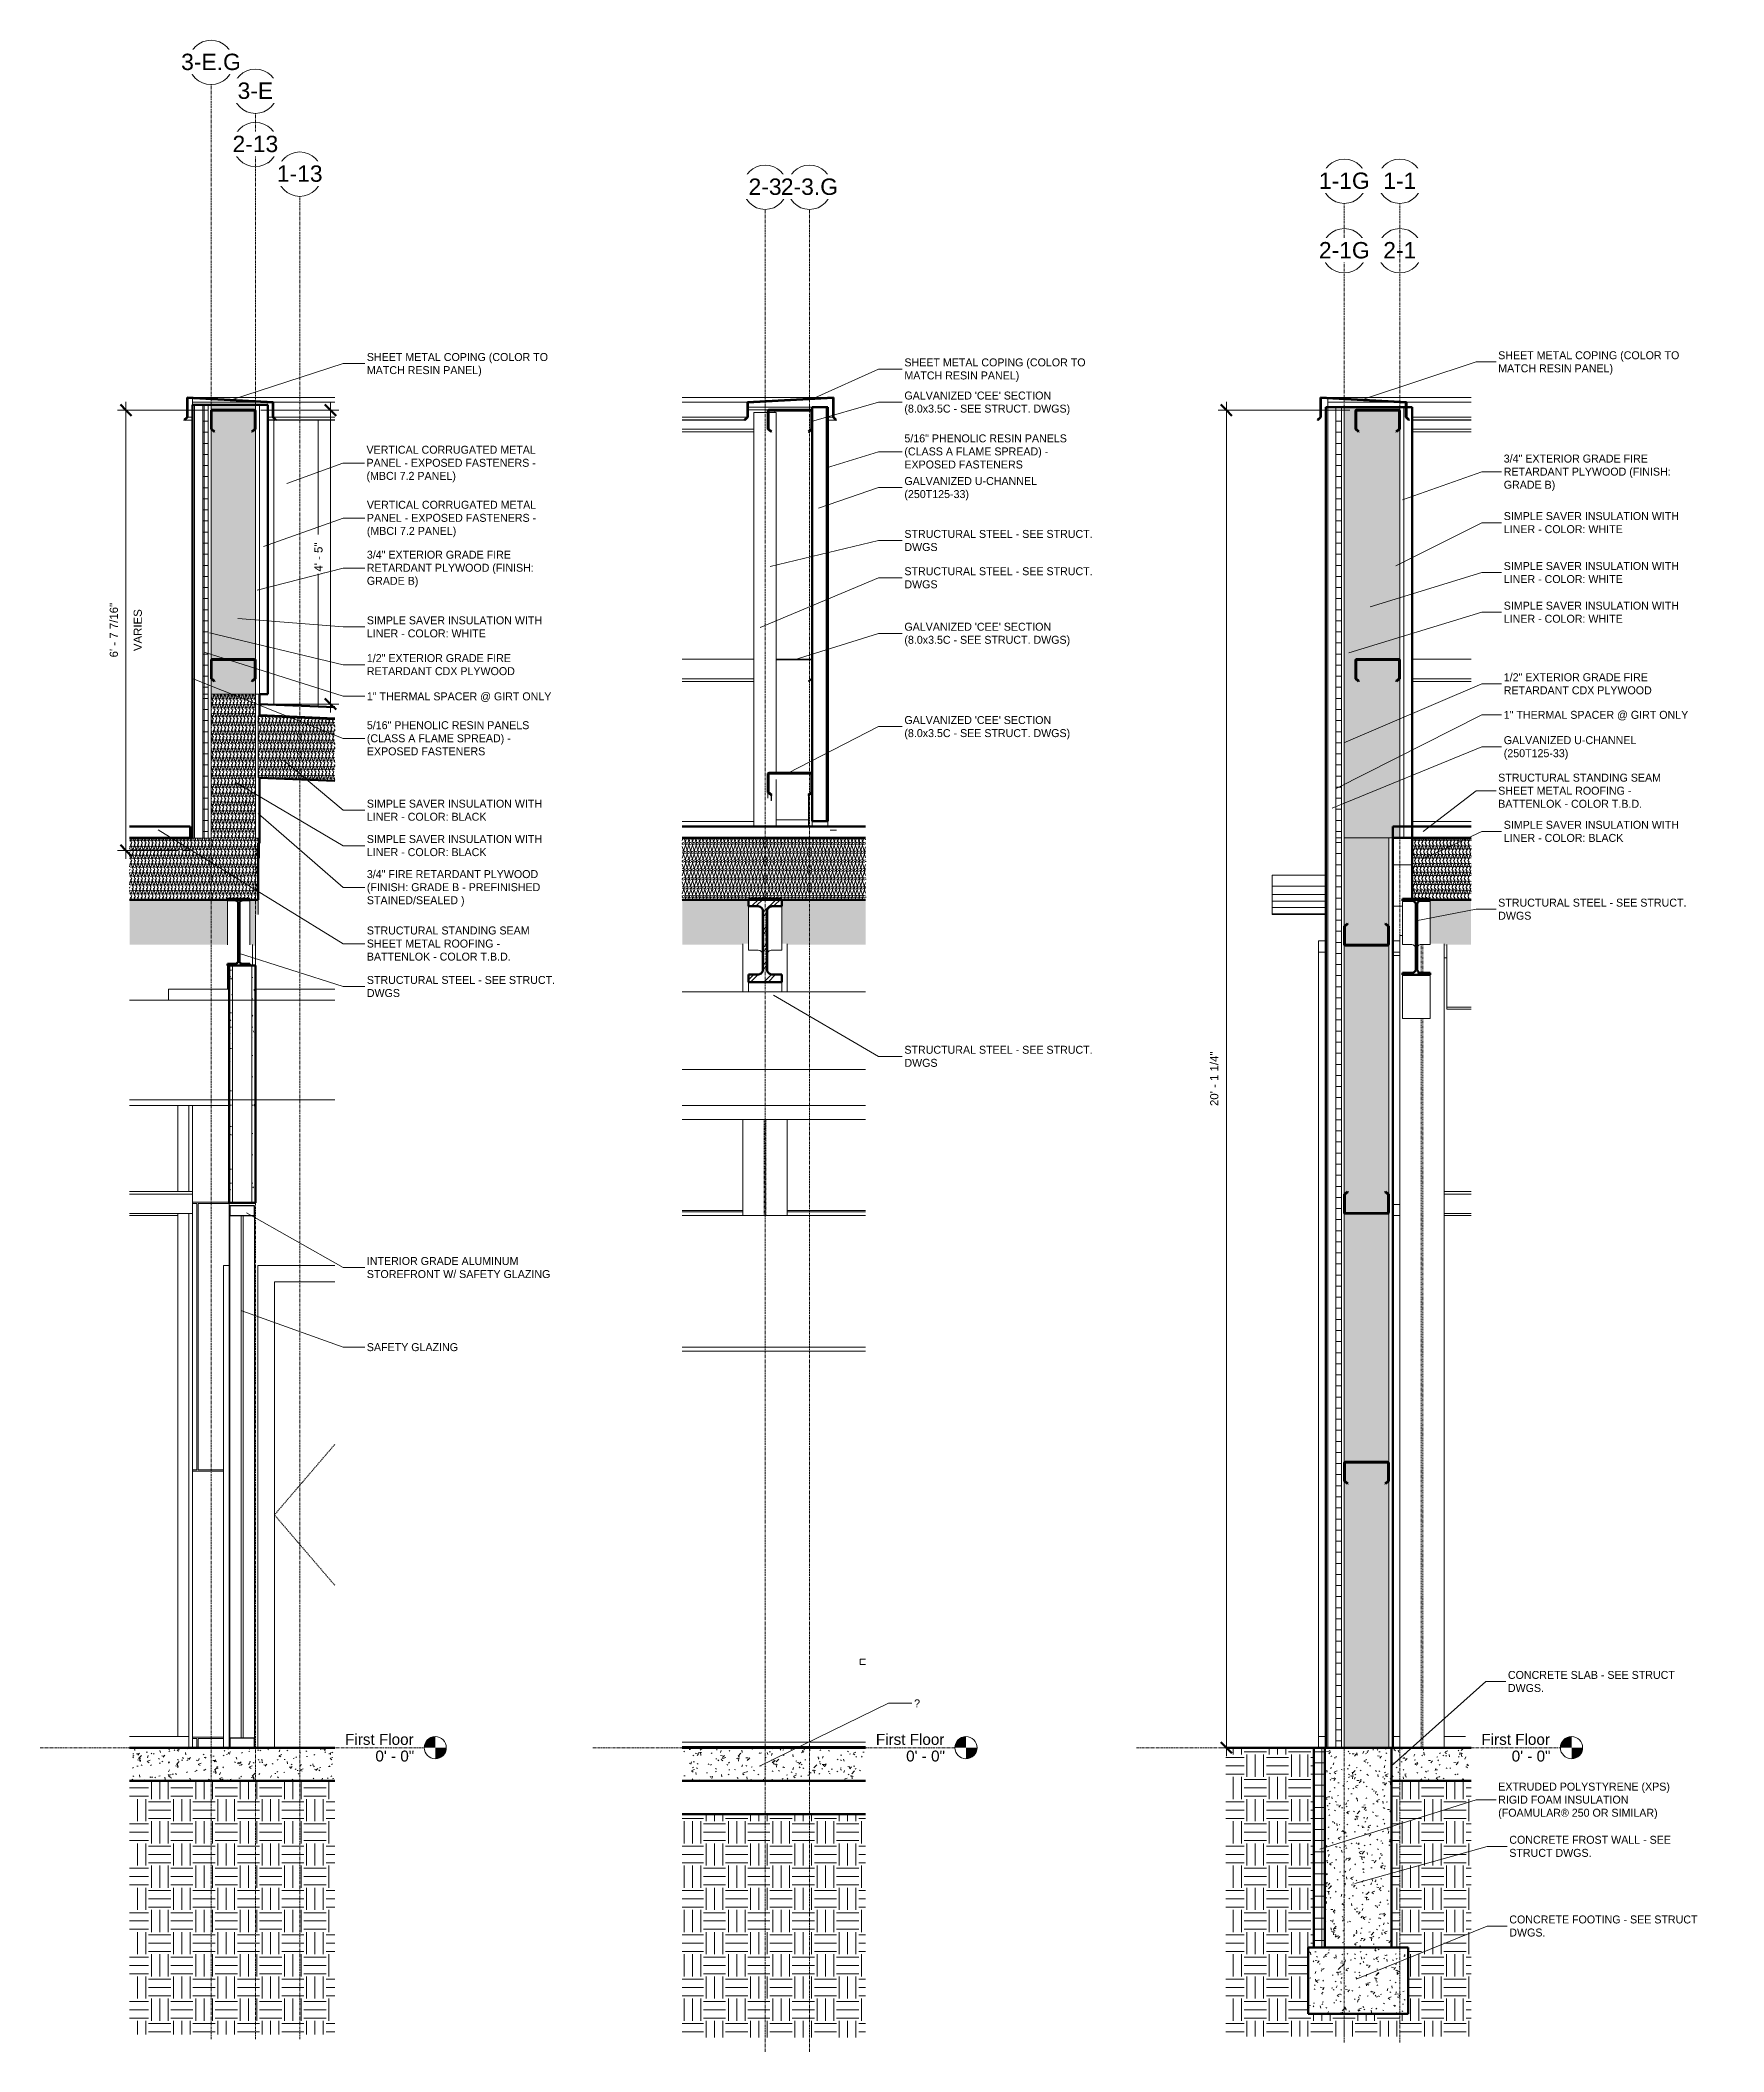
# Model space of a CAD drawing. Header units: inches. Extents: x -22111 to -21587, y -55 to 308.
# Drawn here: x -21890.5 to -21586.9, y -54.8 to 308 of the extents above; entities that cross this region are included whole.
import ezdxf

# ---------------------------------------------------------------- set-up
doc = ezdxf.new("R2010")
doc.units = ezdxf.units.IN
doc.header["$MEASUREMENT"] = 0
for name, pattern in [('Dash 1_16_', [0.125, 0.0625, -0.0625]), ('Grid Line 1_2_', [0.875, 0.5, -0.125, 0.125, -0.125]), ('Hidden 1_8_', [0.1875, 0.125, -0.0625])]:
    doc.linetypes.add(name, pattern=pattern)
for name, color, linetype, lineweight in [('A-ANNO-DIMS', 211, 'Continuous', 9), ('A-ANNO-DIMS-16', 211, 'Continuous', 9), ('A-ANNO-IDEN', 131, 'Continuous', 9), ('A-CLNG', 13, 'Continuous', 18), ('A-CLNG-PATT', 13, 'Continuous', 70), ('A-DETL', 90, 'Continuous', 9), ('A-DOOR', 31, 'Continuous', 18), ('A-DOOR-FRAM', 31, 'Continuous', 9), ('A-FLOR', 192, 'Continuous', 18), ('A-FLOR-LEVL', 51, 'Continuous', 9), ('A-FLOR-PATT', 8, 'Continuous', 70), ('A-GLAZ-CURT', 52, 'Continuous', 9), ('A-GLAZ-CWMG', 51, 'Continuous', 9), ('A-ROOF', 132, 'Continuous', 18), ('A-ROOF-OTLN', 132, 'Continuous', 9), ('A-ROOF-PATT', 132, 'Continuous', 18), ('A-WALL', 113, 'Continuous', 18), ('A-WALL-PATT', 111, 'Continuous', 70), ('C-TOPO', 7, 'Continuous', 9), ('I-FURN', 30, 'Continuous', 9), ('I-WALL', 2, 'Continuous', 18), ('L-SITE-WALL', 31, 'Continuous', 18), ('M-HVAC-DUCT', 70, 'Continuous', 9), ('Q-SPCQ', 91, 'Continuous', 9), ('S-BEAM', 12, 'Continuous', 9), ('S-COLS', 52, 'Continuous', 9), ('S-FNDN', 32, 'Continuous', 18), ('S-GRID', 1, 'Continuous', 9), ('S-GRID-IDEN', 1, 'Continuous', 9)]:
    doc.layers.add(name, color=color, linetype=linetype, lineweight=lineweight)
doc.styles.add('Arial', font='arial.ttf', dxfattribs={"height": 1.967066})
doc.styles.add('Arial_1', font='arial.ttf', dxfattribs={"height": 2.950599})
doc.styles.add('Arial_2', font='arial.ttf', dxfattribs={"height": 1.475299})
doc.styles.add('Century Gothic', font='GOTHIC.TTF', dxfattribs={"height": 1.437112})
doc.dimstyles.new('Linear_-_3_32__Arial', dxfattribs={"dimscale": 12, "dimtxt": 1.5, "dimasz": 0.166667, "dimexe": 0.125, "dimexo": 0.083333, "dimgap": 0.083333, "dimtad": 1, "dimdec": 4, "dimrnd": 0.0625, "dimzin": 1, "dimdsep": 46, "dimlunit": 4, "dimtxsty": 'Arial_2', "dimblk1": 'OBLIQUE', "dimblk2": 'OBLIQUE', "dimsah": 1, "dimcen": 0.09, "dimdle": 0.125, "dimazin": 0, "dimtfac": 1, "dimtdec": 4, "dimtix": 1, "dimtmove": 0, "dimatfit": 3, "dimfxl": 1, "dimtvp": 1, "dimtfill": 1, "dimfrac": 2, "dimtolj": 1, "dimtzin": 0, "dimarcsym": 2})
pattern_1 = [(0, (-27038.968, 67.247), (5.12, 1.28), [0.211, -3.629, 0.211, -3.629, -20.48]), (0, (-27038.968, 67.247), (5.12, 1.28), [-7.68, 0.211, -7.469, 0.211, -3.629, -8.96]), (0, (-27038.968, 67.247), (5.12, 1.28), [-19.2, 0.211, -2.349, 0.211, -6.189]), (120, (-27037.048, 67.887), (-3.66851252, 3.79405007), [0.211, -3.629, 0.211, -3.629, -20.48]), (120, (-27037.048, 67.887), (-3.66851252, 3.79405007), [-7.68, 0.211, -7.469, 0.211, -3.629, -8.96]), (120, (-27037.048, 67.887), (-3.66851252, 3.79405007), [-19.2, 0.211, -2.349, 0.211, -6.189]), (240, (-27036.408, 70.447), (-1.45148748, -5.07405007), [0.211, -3.629, 0.211, -3.629, -20.48]), (240, (-27036.408, 70.447), (-1.45148748, -5.07405007), [-7.68, 0.211, -7.469, 0.211, -3.629, -8.96]), (240, (-27036.408, 70.447), (-1.45148748, -5.07405007), [-19.2, 0.211, -2.349, 0.211, -6.189])]
pattern_2 = [(0, (-27038.968, 67.247), (0, 2), []), (90, (-27038.968, 67.247), (-2, 1e-16), [])]
pattern_3 = [(161.57, (-27038.888, 67.327), (-0.6397287956, 0.000260972), [0, -4.554, 0.506, 0]), (18.43, (-27039.048, 67.327), (-0.6397287956, -0.000260972), [0, -4.554, 0.506, 0]), (108.43, (-27038.888, 67.327), (0.320200546, -1.599823931), [1.518, -3.542]), (71.57, (-27039.048, 67.327), (0.320200546, 1.599823931), [1.518, -3.542])]
pattern_4 = [(45, (-27038.968, 67.247), (-1.5839192, 1.5839192), []), (45, (-27038.968, 69.647), (-1.5839192, 1.5839192), [])]
pattern_5 = [(45, (-30022.901, 67.247), (-1.5839192, 1.5839192), []), (45, (-30022.901, 69.647), (-1.5839192, 1.5839192), [])]
pattern_6 = [(50, (-30717.37, 67.247), (4.5907054, -0.4018678), [0.48, -5.28]), (355, (-30717.37, 67.247), (-0.887837, 4.8136977), [0.384, -4.224]), (100.451, (-30716.988, 67.214), (3.7019703, 4.4127226), [0.408, -4.487]), (46.184, (-30717.37, 68.527), (6.8306586, -1.059043), [0.72, -7.92]), (96.636, (-30716.801, 68.439), (5.981664, 6.2340145), [0.612, -6.731]), (351.184, (-30717.37, 68.527), (5.982082, 6.233824), [0.576, -6.336]), (21, (-30716.73, 68.207), (3.820292, -2.5770996), [0.48, -5.28]), (326, (-30716.73, 68.207), (1.557207, 4.640587), [0.384, -4.224]), (71.451, (-30716.412, 67.993), (5.3771466, 2.0647033), [0.408, -4.487]), (37.5, (-30717.37, 67.247), (0.07797216, 2.1307863), [0.211, -3.962, 0.211, -4.077, -4.24]), (37.5, (-30717.37, 67.247), (0.07797216, 2.1307863), [-8.461, 0.211, -4.029]), (7.5, (-30717.37, 67.247), (1.683907, 2.5243905), [0.211, -2.234, 0.211, -3.866, -1.616]), (7.5, (-30717.37, 67.247), (1.683907, 2.5243905), [-6.522, 0.211, -1.405]), (327.5, (-30718.797, 67.247), (3.4165268, -0.1442966), [0.211, -1.389, 0.211, -4.781, -6.624]), (327.5, (-30718.797, 67.247), (3.4165268, -0.1442966), [-6.592, 0.211, -6.413]), (317.5, (-30719.437, 67.247), (3.7324632, 0.6407147), [0.211, -1.869, 0.211, -3.104, -4.704]), (317.5, (-30719.437, 67.247), (3.7324632, 0.6407147), [-5.395, 0.211, -4.493])]
pattern_7 = [(45, (-30717.37, 67.247), (-1.5839192, 1.5839192), []), (45, (-30717.37, 69.647), (-1.5839192, 1.5839192), [])]
pattern_8 = [(0, (-30717.37, 67.247), (0, 2), []), (90, (-30717.37, 67.247), (-2, 1e-16), [])]
pattern_9 = [(161.57, (-30717.29, 67.327), (-0.6397287956, 0.0002609723), [0, -4.554, 0.506, 0]), (18.43, (-30717.45, 67.327), (-0.6397287956, -0.0002609723), [0, -4.554, 0.506, 0]), (108.43, (-30717.29, 67.327), (0.320200546, -1.599823931), [1.518, -3.542]), (71.57, (-30717.45, 67.327), (0.320200546, 1.599823931), [1.518, -3.542])]

# ---------------------------------------------------------------- blocks, each defined once
blk = doc.blocks.new('Struct_Xcel_Sports Complex_rvt-2-Wall Section - One Story - Parapet _ GL E-3')
at = {"layer": 'A-FLOR-PATT', "lineweight": 9}
h = blk.add_hatch(dxfattribs=at)
h.set_pattern_fill('FP_13', style=0, pattern_type=2)
h.set_pattern_definition([(50, (-27038.968, 67.247), (4.5907054, -0.4018678), [0.48, -5.28]), (355, (-27038.968, 67.247), (-0.887837, 4.8136977), [0.384, -4.224]), (100.451, (-27038.586, 67.214), (3.7019703, 4.4127226), [0.408, -4.487]), (46.184, (-27038.968, 68.527), (6.8306586, -1.059043), [0.72, -7.92]), (96.636, (-27038.399, 68.439), (5.981664, 6.234015), [0.612, -6.731]), (351.184, (-27038.968, 68.527), (5.982082, 6.233824), [0.576, -6.336]), (21, (-27038.328, 68.207), (3.820292, -2.5770996), [0.48, -5.28]), (326, (-27038.328, 68.207), (1.557207, 4.640587), [0.384, -4.224]), (71.451, (-27038.01, 67.993), (5.3771466, 2.0647033), [0.408, -4.487]), (37.5, (-27038.968, 67.247), (0.07797216, 2.1307863), [0.211, -3.962, 0.211, -4.077, -4.24]), (37.5, (-27038.968, 67.247), (0.07797216, 2.1307863), [-8.461, 0.211, -4.029]), (7.5, (-27038.968, 67.247), (1.683907, 2.5243905), [0.211, -2.234, 0.211, -3.866, -1.616]), (7.5, (-27038.968, 67.247), (1.683907, 2.5243905), [-6.522, 0.211, -1.405]), (327.5, (-27040.396, 67.247), (3.4165268, -0.1442966), [0.211, -1.389, 0.211, -4.781, -6.624]), (327.5, (-27040.396, 67.247), (3.4165268, -0.1442966), [-6.592, 0.211, -6.413]), (317.5, (-27041.036, 67.247), (3.7324632, 0.6407147), [0.211, -1.869, 0.211, -3.104, -4.704]), (317.5, (-27041.036, 67.247), (3.7324632, 0.6407147), [-5.395, 0.211, -4.493])])
h.paths.add_polyline_path([(-22785.06, -6), (-22785.06, 0), (-22822.07, 0), (-22822.07, -6)], flags=0)
at = {"layer": 'A-FLOR', "color": 250, "lineweight": 70}
for p, q in [((-22785.06, 0), (-22822.07, 0)), ((-22822.07, -6), (-22785.06, -6))]:
    blk.add_line(p, q, dxfattribs=at)
blk = doc.blocks.new('Girt_C - 8_D-1472944-Wall Section - One Story - Parapet _ GL E-3')
at = {"layer": 'S-BEAM'}
for p, q in [((-22810.7, 100.3), (-22822.07, 100.3)), ((-22810.7, 99.82), (-22822.07, 99.82)), ((-22822.07, 96.32), (-22810.7, 96.32))]:
    blk.add_line(p, q, dxfattribs=at)
blk = doc.blocks.new('Girt_C - 8_D-1405600-Wall Section - One Story - Parapet _ GL E-3')
at = {"layer": 'S-BEAM'}
h = blk.add_hatch(dxfattribs=at)
h.set_pattern_fill('FP_12', color=256, style=0, pattern_type=2)
h.set_pattern_definition(pattern_4)
h.paths.add_polyline_path([(-22799.97, 237.31), (-22799.39, 237.8), (-22799.39, 241.11), (-22799.45, 241.24), (-22799.58, 241.3), (-22807.2, 241.3), (-22807.34, 241.24), (-22807.39, 241.11), (-22807.39, 237.8), (-22806.82, 237.31), (-22806.75, 237.4), (-22807.28, 237.85), (-22807.28, 241.11), (-22807.26, 241.17), (-22807.2, 241.19), (-22799.58, 241.19), (-22799.52, 241.17), (-22799.5, 241.11), (-22799.5, 237.85), (-22800.04, 237.4)], flags=0)
at = {"layer": 'S-BEAM', "lineweight": 50}
for p, q in [((-22807.39, 241.11), (-22807.39, 237.8)), ((-22807.28, 237.85), (-22807.28, 241.11)), ((-22799.58, 241.3), (-22807.2, 241.3)), ((-22807.2, 241.19), (-22799.58, 241.19)), ((-22799.5, 241.11), (-22799.5, 237.85)), ((-22799.39, 237.8), (-22799.39, 241.11)), ((-22807.39, 237.8), (-22806.82, 237.31)), ((-22806.75, 237.4), (-22807.28, 237.85)), ((-22806.82, 237.31), (-22806.75, 237.4)), ((-22799.5, 237.85), (-22800.04, 237.4)), ((-22800.04, 237.4), (-22799.97, 237.31)), ((-22799.97, 237.31), (-22799.39, 237.8))]:
    blk.add_line(p, q, dxfattribs=at)
for centre, radius, start, end in [((-22807.2, 241.11), 0.188, 90, 180), ((-22807.2, 241.11), 0.0782, 90, 177.8773), ((-22799.58, 241.11), 0.188, 0, 90), ((-22799.58, 241.11), 0.0782, 3.0424, 90)]:
    blk.add_arc(centre, radius, start, end, dxfattribs=at)
blk = doc.blocks.new('W-Wide Flange - W12X19-1472862-Wall Section - One Story - Parapet _ GL E-3')
at = {"layer": 'S-BEAM'}
for p, q in [((-22799.89, 144.86), (-22799.89, 144.55)), ((-22799.89, 144.55), (-22799.89, 141.1))]:
    blk.add_line(p, q, dxfattribs=at)
blk = doc.blocks.new('Girt_C - 8_D-V5-Wall Section - One Story - Parapet _ GL E-3')
at = {"layer": 'S-BEAM'}
h = blk.add_hatch(dxfattribs=at)
h.set_pattern_fill('FP_12', color=256, style=0, pattern_type=2)
h.set_pattern_definition(pattern_4)
h.paths.add_polyline_path([(-22799.97, 192.31), (-22799.39, 192.8), (-22799.39, 196.11), (-22799.45, 196.24), (-22799.58, 196.3), (-22807.2, 196.3), (-22807.34, 196.24), (-22807.39, 196.11), (-22807.39, 192.8), (-22806.82, 192.31), (-22806.75, 192.4), (-22807.28, 192.85), (-22807.28, 196.11), (-22807.26, 196.17), (-22807.2, 196.19), (-22799.58, 196.19), (-22799.52, 196.17), (-22799.5, 196.11), (-22799.5, 192.85), (-22800.04, 192.4)], flags=0)
at = {"layer": 'S-BEAM', "lineweight": 50}
for p, q in [((-22807.39, 196.11), (-22807.39, 192.8)), ((-22807.28, 192.85), (-22807.28, 196.11)), ((-22799.58, 196.3), (-22807.2, 196.3)), ((-22807.2, 196.19), (-22799.58, 196.19)), ((-22799.5, 196.11), (-22799.5, 192.85)), ((-22799.39, 192.8), (-22799.39, 196.11)), ((-22807.39, 192.8), (-22806.82, 192.31)), ((-22806.75, 192.4), (-22807.28, 192.85)), ((-22806.82, 192.31), (-22806.75, 192.4)), ((-22799.5, 192.85), (-22800.04, 192.4)), ((-22800.04, 192.4), (-22799.97, 192.31)), ((-22799.97, 192.31), (-22799.39, 192.8))]:
    blk.add_line(p, q, dxfattribs=at)
for centre, radius, start, end in [((-22807.2, 196.11), 0.188, 90, 180), ((-22807.2, 196.11), 0.0782, 90, 177.8773), ((-22799.58, 196.11), 0.188, 0, 90), ((-22799.58, 196.11), 0.0782, 3.0424, 90)]:
    blk.add_arc(centre, radius, start, end, dxfattribs=at)
blk = doc.blocks.new('W-Wide Flange - W12X16-1341241-Wall Section - One Story - Parapet _ GL E-3')
at = {"layer": 'S-BEAM'}
h = blk.add_hatch(dxfattribs=at)
h.set_pattern_fill('FP_12', color=256, style=0, pattern_type=2)
h.set_pattern_definition(pattern_4)
h.paths.add_polyline_path([(-22803.56, 141.1), (-22800.4, 141.1), (-22800.4, 141.36), (-22801.73, 141.36), (-22801.85, 141.38), (-22801.97, 141.42), (-22802.07, 141.48), (-22802.16, 141.57), (-22802.23, 141.67), (-22802.27, 141.79), (-22802.28, 141.91), (-22802.28, 152.3), (-22802.27, 152.42), (-22802.23, 152.53), (-22802.16, 152.64), (-22802.07, 152.72), (-22801.97, 152.79), (-22801.85, 152.83), (-22801.73, 152.84), (-22800.4, 152.84), (-22800.4, 153.11), (-22804.39, 153.11), (-22804.39, 152.84), (-22803.05, 152.84), (-22802.93, 152.83), (-22802.81, 152.79), (-22802.71, 152.72), (-22802.62, 152.64), (-22802.55, 152.53), (-22802.51, 152.42), (-22802.5, 152.3), (-22802.5, 141.91), (-22802.51, 141.79), (-22802.55, 141.67), (-22802.62, 141.57), (-22802.71, 141.48), (-22802.81, 141.42), (-22802.93, 141.38), (-22803.05, 141.36), (-22804.39, 141.36), (-22804.39, 141.1)], flags=0)
at = {"layer": 'S-BEAM', "lineweight": 50}
for p, q in [((-22800.4, 153.11), (-22804.39, 153.11)), ((-22804.39, 153.11), (-22804.39, 152.84)), ((-22804.39, 152.84), (-22803.05, 152.84)), ((-22801.73, 152.84), (-22800.4, 152.84)), ((-22800.4, 152.84), (-22800.4, 153.11)), ((-22802.5, 152.3), (-22802.5, 141.91)), ((-22802.28, 141.91), (-22802.28, 152.3)), ((-22803.05, 141.36), (-22804.39, 141.36)), ((-22804.39, 141.36), (-22804.39, 141.1)), ((-22804.39, 141.1), (-22800.4, 141.1)), ((-22800.4, 141.36), (-22801.73, 141.36)), ((-22800.4, 141.1), (-22800.4, 141.36))]:
    blk.add_line(p, q, dxfattribs=at)
at = {"layer": 'S-BEAM'}
for p, q in [((-22804.39, 144.78), (-22804.39, 152.84)), ((-22800.4, 144.78), (-22800.4, 152.84)), ((-22804.39, 136.82), (-22804.39, 141.1))]:
    blk.add_line(p, q, dxfattribs=at)
at = {"layer": 'S-BEAM', "lineweight": 50, "flags": 128}
for points in [[(-22803.05, 152.84), (-22802.93, 152.83), (-22802.81, 152.79), (-22802.71, 152.72), (-22802.62, 152.64), (-22802.55, 152.53), (-22802.51, 152.42), (-22802.5, 152.3)], [(-22802.28, 152.3), (-22802.27, 152.42), (-22802.23, 152.53), (-22802.16, 152.64), (-22802.07, 152.72), (-22801.97, 152.79), (-22801.85, 152.83), (-22801.73, 152.84)], [(-22802.5, 141.91), (-22802.51, 141.79), (-22802.55, 141.67), (-22802.62, 141.57), (-22802.71, 141.48), (-22802.81, 141.42), (-22802.93, 141.38), (-22803.05, 141.36)], [(-22801.73, 141.36), (-22801.85, 141.38), (-22801.97, 141.42), (-22802.07, 141.48), (-22802.16, 141.57), (-22802.23, 141.67), (-22802.27, 141.79), (-22802.28, 141.91)]]:
    blk.add_lwpolyline(points, dxfattribs=at)
blk = doc.blocks.new('Rectangular Mullion - Exterior 2_ x 4_5_-1354580-Wall Section - One Story - Parapet _ GL E-3')
at = {"layer": 'A-GLAZ-CWMG'}
for q in [(-22822.07, 2), (-22811.39, 0)]:
    blk.add_line((-22811.39, 2), q, dxfattribs=at)
blk = doc.blocks.new('Rectangular Mullion - Exterior 2_ x 4_5_-1142379-Wall Section - One Story - Parapet _ GL E-3')
at = {"layer": 'A-GLAZ-CWMG'}
for p, q in [((-22813.39, 96.32), (-22813.39, 2)), ((-22811.39, 2), (-22811.39, 96.32)), ((-22811.39, 2), (-22813.39, 2))]:
    blk.add_line(p, q, dxfattribs=at)
blk = doc.blocks.new('Rectangular Mullion - Exterior 2_ x 4_5_-1142380-Wall Section - One Story - Parapet _ GL E-3')
at = {"layer": 'A-GLAZ-CWMG'}
for p, q in [((-22813.39, 115.82), (-22813.39, 100.3)), ((-22811.39, 100.3), (-22811.39, 115.82))]:
    blk.add_line(p, q, dxfattribs=at)
blk = doc.blocks.new('Rectangular Mullion - Exterior 2_ x 4_5_-1354582-Wall Section - One Story - Parapet _ GL E-3')
at = {"layer": 'A-GLAZ-CWMG'}
for p in [(-22822.07, 96), (-22813.39, 96.32)]:
    blk.add_line(p, (-22813.39, 96), dxfattribs=at)
blk = doc.blocks.new('Rectangular Mullion - Interior 1_75_ x 4_5_-1214729-Wall Section - One Story - Parapet _ GL E-3')
at = {"layer": 'A-GLAZ-CWMG', "lineweight": 30}
for p, q in [((-22799.52, 97.75), (-22804.02, 97.75)), ((-22804.02, 97.75), (-22804.02, 96)), ((-22804.02, 96), (-22799.52, 96)), ((-22799.52, 96), (-22799.52, 97.75))]:
    blk.add_line(p, q, dxfattribs=at)
blk = doc.blocks.new('Rectangular Mullion - Interior 1_75_ x 4_5_-1220285-Wall Section - One Story - Parapet _ GL E-3')
at = {"layer": 'A-GLAZ-CWMG'}
for p, q in [((-22804.02, 96), (-22804.02, 1.75)), ((-22799.52, 96), (-22799.52, 1.75))]:
    blk.add_line(p, q, dxfattribs=at)
blk = doc.blocks.new('Single-Flush - 36_ x 84_-1318898-Wall Section - One Story - Parapet _ GL E-3')
at = {"layer": 'A-DOOR', "linetype": 'Dash 1_16_', "lineweight": 9}
for p in [(-22785.06, 54.71), (-22785.06, 29.29)]:
    blk.add_line(p, (-22795.95, 42), dxfattribs=at)
at = {"layer": 'A-DOOR-FRAM'}
for p, q in [((-22785.06, 87), (-22798.95, 87)), ((-22798.95, 87), (-22798.95, 0)), ((-22795.95, 0), (-22795.95, 84)), ((-22795.95, 84), (-22785.06, 84))]:
    blk.add_line(p, q, dxfattribs=at)
blk = doc.blocks.new('System Panel - Interior Glazing-1220306-Wall Section - One Story - Parapet _ GL E-3')
at = {"layer": 'A-GLAZ-CURT', "lineweight": 18}
for p, q in [((-22801.58, 96), (-22801.95, 96)), ((-22801.95, 96), (-22801.95, 1.75)), ((-22801.58, 1.75), (-22801.58, 96)), ((-22801.95, 1.75), (-22801.58, 1.75))]:
    blk.add_line(p, q, dxfattribs=at)
blk = doc.blocks.new('Rectangular Mullion - Interior 1_75_ x 4_5_-1314717-Wall Section - One Story - Parapet _ GL E-3')
at = {"layer": 'A-GLAZ-CWMG', "lineweight": 30}
for p, q in [((-22799.52, 1.75), (-22804.02, 1.75)), ((-22804.02, 1.75), (-22804.02, 0)), ((-22804.02, 0), (-22799.52, 0)), ((-22799.52, 0), (-22799.52, 1.75))]:
    blk.add_line(p, q, dxfattribs=at)
blk = doc.blocks.new('Single-Flush - 36_ x 84_-1318930-Wall Section - One Story - Parapet _ GL E-3')
at = {"layer": 'A-DOOR-FRAM'}
for p, q in [((-22805.14, 0), (-22805.14, 87)), ((-22805.14, 87), (-22804.14, 87))]:
    blk.add_line(p, q, dxfattribs=at)
blk = doc.blocks.new('Furniture 5 - Furniture 1-2367-Wall Section - One Story - Parapet - Exposed Structure _2_')
at = {"layer": 'I-FURN', "color": 7}
for p, q in [((-25674.27, 16), (-25673.28, 16)), ((-25674.27, 16), (-25674.27, 15)), ((-25673.28, 15), (-25674.27, 15))]:
    blk.add_line(p, q, dxfattribs=at)
blk = doc.blocks.new('Bradley-Washroom_Accessories-Mirrors-780_Custom - Bradley-Washroom_Accessories-Mirrors-780_Custom-177612-Wall Section - One Story - Parapet - Exposed Structure _2_')
at = {"layer": 'Q-SPCQ', "color": 7}
for p, q in [((-25673.28, 72.25), (-25706.32, 72.25)), ((-25706.32, 71.5), (-25673.28, 71.5)), ((-25673.28, 1), (-25706.32, 1)), ((-25706.32, 0.25), (-25673.28, 0.25))]:
    blk.add_line(p, q, dxfattribs=at)
blk = doc.blocks.new('Locker Rooms and Restrooms_rvt-3-Wall Section - One Story - Parapet - Exposed Structure _2_')
at = {"layer": 'A-FLOR', "color": 250, "lineweight": 70}
for p, q in [((-25673.28, 0), (-25706.32, 0)), ((-25706.32, -12), (-25673.28, -12))]:
    blk.add_line(p, q, dxfattribs=at)
at = {"layer": 'I-WALL', "color": 10}
blk.add_line((-25673.28, 96), (-25706.32, 96), dxfattribs=at)
at = {"color": 10, "lineweight": 18}
for name in ['Bradley-Washroom_Accessories-Mirrors-780_Custom - Bradley-Washroom_Accessories-Mirrors-780_Custom-177612-Wall Section - One Story - Parapet - Exposed Structure _2_', 'Furniture 5 - Furniture 1-2367-Wall Section - One Story - Parapet - Exposed Structure _2_']:
    blk.add_blockref(name, (0, 0), dxfattribs=at)
blk = doc.blocks.new('Struct_Xcel_Sports Complex_rvt-3-Wall Section - One Story - Parapet - Exposed Structure _2_')
at = {"layer": 'A-FLOR-PATT', "lineweight": 9}
h = blk.add_hatch(dxfattribs=at)
h.set_pattern_fill('FP_20', style=0, pattern_type=2)
h.set_pattern_definition([(50, (-30022.901, 67.247), (4.5907054, -0.4018678), [0.48, -5.28]), (355, (-30022.901, 67.247), (-0.887837, 4.8136977), [0.384, -4.224]), (100.451, (-30022.518, 67.214), (3.7019703, 4.4127226), [0.408, -4.487]), (46.184, (-30022.901, 68.527), (6.8306586, -1.059043), [0.72, -7.92]), (96.636, (-30022.332, 68.439), (5.981664, 6.234015), [0.612, -6.731]), (351.184, (-30022.901, 68.527), (5.982082, 6.233824), [0.576, -6.336]), (21, (-30022.261, 68.207), (3.820292, -2.5770996), [0.48, -5.28]), (326, (-30022.261, 68.207), (1.557207, 4.640587), [0.384, -4.224]), (71.451, (-30021.942, 67.993), (5.3771466, 2.0647033), [0.408, -4.487]), (37.5, (-30022.901, 67.247), (0.07797216, 2.1307863), [0.211, -3.962, 0.211, -4.077, -4.24]), (37.5, (-30022.901, 67.247), (0.07797216, 2.1307863), [-8.461, 0.211, -4.029]), (7.5, (-30022.901, 67.247), (1.683907, 2.5243905), [0.211, -2.234, 0.211, -3.866, -1.616]), (7.5, (-30022.901, 67.247), (1.683907, 2.5243905), [-6.522, 0.211, -1.405]), (327.5, (-30024.328, 67.247), (3.4165268, -0.1442966), [0.211, -1.389, 0.211, -4.781, -6.624]), (327.5, (-30024.328, 67.247), (3.4165268, -0.1442966), [-6.592, 0.211, -6.413]), (317.5, (-30024.968, 67.247), (3.7324632, 0.6407147), [0.211, -1.869, 0.211, -3.104, -4.704]), (317.5, (-30024.968, 67.247), (3.7324632, 0.6407147), [-5.395, 0.211, -4.493])])
h.paths.add_polyline_path([(-25673.28, -6), (-25673.28, 0), (-25706.32, 0), (-25706.32, -6)], flags=0)
at = {"layer": 'A-FLOR', "color": 250, "lineweight": 70}
for p, q in [((-25673.28, 0), (-25706.32, 0)), ((-25706.32, -6), (-25673.28, -6))]:
    blk.add_line(p, q, dxfattribs=at)
blk = doc.blocks.new('W-Wide Flange-Column - B2_F-1401326-Wall Section - One Story - Parapet - Exposed Structure _2_')
at = {"layer": 'S-COLS'}
for p, q in [((-25695.39, 145), (-25695.39, 136.32)), ((-25687.39, 145), (-25687.39, 136.32)), ((-25695.39, 113.32), (-25695.39, 96)), ((-25687.39, 113.32), (-25687.39, 96))]:
    blk.add_line(p, q, dxfattribs=at)
at = {"layer": 'S-COLS', "linetype": 'Hidden 1_8_'}
for p, q in [((-25691.55, 96), (-25691.55, 113.32)), ((-25691.23, 113.32), (-25691.23, 96))]:
    blk.add_line(p, q, dxfattribs=at)
blk = doc.blocks.new('W-Wide Flange - 1_-3_ deep-1401343-Wall Section - One Story - Parapet - Exposed Structure _2_')
at = {"layer": 'S-BEAM'}
h = blk.add_hatch(dxfattribs=at)
h.set_pattern_fill('FP_15', color=256, style=0, pattern_type=2)
h.set_pattern_definition(pattern_5)
h.paths.add_polyline_path([(-25688.39, 138.1), (-25688.39, 139.46), (-25690.13, 139.46), (-25690.32, 139.48), (-25690.51, 139.55), (-25690.68, 139.65), (-25690.82, 139.79), (-25690.93, 139.96), (-25690.99, 140.15), (-25691.02, 140.35), (-25691.02, 150.86), (-25690.99, 151.07), (-25690.93, 151.24), (-25690.82, 151.41), (-25690.68, 151.55), (-25690.51, 151.66), (-25690.32, 151.73), (-25690.13, 151.75), (-25688.39, 151.75), (-25688.39, 153.11), (-25694.39, 153.11), (-25694.39, 151.75), (-25692.66, 151.75), (-25692.46, 151.73), (-25692.27, 151.66), (-25692.1, 151.55), (-25691.96, 151.41), (-25691.85, 151.24), (-25691.79, 151.06), (-25691.77, 150.86), (-25691.77, 140.35), (-25691.79, 140.15), (-25691.87, 139.94), (-25691.96, 139.79), (-25692.1, 139.65), (-25692.27, 139.55), (-25692.46, 139.48), (-25692.66, 139.46), (-25694.39, 139.46), (-25694.39, 138.1), (-25689.8, 138.1)], flags=0)
at = {"layer": 'S-BEAM', "lineweight": 50}
for p, q in [((-25688.39, 153.11), (-25694.39, 153.11)), ((-25694.39, 153.11), (-25694.39, 151.75)), ((-25688.39, 151.75), (-25688.39, 153.11)), ((-25694.39, 151.75), (-25692.66, 151.75)), ((-25691.77, 150.86), (-25691.77, 140.35)), ((-25691.02, 140.35), (-25691.02, 150.86)), ((-25690.13, 151.75), (-25688.39, 151.75)), ((-25692.66, 139.46), (-25694.39, 139.46)), ((-25694.39, 139.46), (-25694.39, 138.1)), ((-25694.39, 138.1), (-25688.39, 138.1)), ((-25688.39, 139.46), (-25690.13, 139.46)), ((-25688.39, 138.1), (-25688.39, 139.46))]:
    blk.add_line(p, q, dxfattribs=at)
at = {"layer": 'S-BEAM'}
for p, q in [((-25694.39, 143.85), (-25694.39, 151.75)), ((-25688.39, 143.85), (-25688.39, 151.75)), ((-25692.66, 143.85), (-25694.39, 143.85)), ((-25688.39, 143.85), (-25690.13, 143.85)), ((-25694.39, 136.32), (-25694.39, 138.1)), ((-25688.39, 136.32), (-25688.39, 138.1))]:
    blk.add_line(p, q, dxfattribs=at)
at = {"layer": 'S-BEAM', "lineweight": 50, "flags": 128}
for points in [[(-25692.66, 151.75), (-25692.46, 151.73), (-25692.27, 151.66), (-25692.1, 151.55), (-25691.96, 151.41), (-25691.85, 151.24), (-25691.79, 151.06), (-25691.77, 150.86)], [(-25691.02, 150.86), (-25690.99, 151.06), (-25690.93, 151.24), (-25690.82, 151.41), (-25690.68, 151.55), (-25690.51, 151.66), (-25690.32, 151.73), (-25690.13, 151.75)], [(-25691.77, 140.35), (-25691.79, 140.15), (-25691.85, 139.96), (-25691.96, 139.79), (-25692.1, 139.65), (-25692.27, 139.55), (-25692.46, 139.48), (-25692.66, 139.46)], [(-25690.13, 139.46), (-25690.32, 139.48), (-25690.51, 139.55), (-25690.68, 139.65), (-25690.82, 139.79), (-25690.93, 139.96), (-25690.99, 140.15), (-25691.02, 140.35)]]:
    blk.add_lwpolyline(points, dxfattribs=at)
at = {"layer": 'S-BEAM'}
for centre, major_axis, start_param, end_param in [((-25692.66, 142.96), (-0.89, 0), 3.141593, 4.712389), ((-25690.13, 142.96), (0.89, 0), 1.570796, 3.141593)]:
    blk.add_ellipse(centre, major_axis=major_axis, ratio=0.999133, start_param=start_param, end_param=end_param, dxfattribs=at)
blk = doc.blocks.new('Girt_C - 8_D-1472943-Wall Section - One Story - Parapet - Exposed Structure _2_')
at = {"layer": 'S-BEAM'}
for p, q in [((-25690.7, 241.3), (-25694.52, 241.3)), ((-25689.64, 241.19), (-25689.64, 241.11)), ((-25689.64, 241.11), (-25689.64, 240.83)), ((-25706.32, 237.8), (-25693.39, 237.8)), ((-25706.32, 237.31), (-25693.39, 237.31))]:
    blk.add_line(p, q, dxfattribs=at)
blk = doc.blocks.new('Girt_C - 8_D-V6-Wall Section - One Story - Parapet - Exposed Structure _2_')
at = {"layer": 'S-BEAM'}
blk.add_line((-25693.39, 167.05), (-25706.32, 167.05), dxfattribs=at)
blk = doc.blocks.new('Girt_C - 8_D-1405606-Wall Section - One Story - Parapet - Exposed Structure _2_')
at = {"layer": 'S-BEAM'}
h = blk.add_hatch(dxfattribs=at)
h.set_pattern_fill('FP_15', color=256, style=0, pattern_type=2)
h.set_pattern_definition(pattern_5)
h.paths.add_polyline_path([(-25690.31, 237.31), (-25690.24, 237.4), (-25690.78, 237.85), (-25690.78, 241.11), (-25690.76, 241.17), (-25690.7, 241.19), (-25683.08, 241.19), (-25683.02, 241.17), (-25683, 241.11), (-25683, 237.85), (-25683.54, 237.4), (-25683.46, 237.31), (-25682.89, 237.8), (-25682.89, 241.11), (-25682.95, 241.24), (-25683.08, 241.3), (-25690.7, 241.3), (-25690.84, 241.24), (-25690.89, 241.11), (-25690.89, 237.8)], flags=0)
at = {"layer": 'S-BEAM', "lineweight": 50}
for p, q in [((-25690.89, 241.11), (-25690.89, 237.8)), ((-25690.78, 237.85), (-25690.78, 241.11)), ((-25683.08, 241.3), (-25690.7, 241.3)), ((-25690.7, 241.19), (-25683.08, 241.19)), ((-25683, 241.11), (-25683, 237.85)), ((-25682.89, 237.8), (-25682.89, 241.11)), ((-25690.89, 237.8), (-25690.31, 237.31)), ((-25690.24, 237.4), (-25690.78, 237.85)), ((-25690.31, 237.31), (-25690.24, 237.4)), ((-25683, 237.85), (-25683.54, 237.4)), ((-25683.54, 237.4), (-25683.46, 237.31)), ((-25683.46, 237.31), (-25682.89, 237.8))]:
    blk.add_line(p, q, dxfattribs=at)
for centre, radius, start, end in [((-25690.7, 241.11), 0.188, 90, 180), ((-25690.7, 241.11), 0.0782, 90, 176.9576), ((-25683.08, 241.11), 0.188, 0, 90), ((-25683.08, 241.11), 0.0782, 2.1227, 90)]:
    blk.add_arc(centre, radius, start, end, dxfattribs=at)
blk = doc.blocks.new('Girt_C - 8_D-1405610-Wall Section - One Story - Parapet - Exposed Structure _2_')
at = {"layer": 'S-BEAM'}
h = blk.add_hatch(dxfattribs=at)
h.set_pattern_fill('FP_15', color=256, style=0, pattern_type=2)
h.set_pattern_definition(pattern_5)
h.paths.add_polyline_path([(-25683.47, 171.81), (-25682.89, 172.29), (-25682.89, 175.61), (-25682.9, 175.68), (-25682.95, 175.74), (-25683.01, 175.78), (-25683.08, 175.8), (-25690.7, 175.8), (-25690.77, 175.78), (-25690.84, 175.74), (-25690.88, 175.68), (-25690.89, 175.61), (-25690.89, 172.29), (-25690.32, 171.81), (-25690.25, 171.9), (-25690.78, 172.35), (-25690.78, 175.61), (-25690.77, 175.65), (-25690.74, 175.68), (-25690.7, 175.69), (-25683.08, 175.69), (-25683.04, 175.68), (-25683.01, 175.65), (-25683, 175.61), (-25683, 172.35), (-25683.54, 171.9)], flags=0)
at = {"layer": 'S-BEAM', "lineweight": 50}
for p, q in [((-25690.89, 175.61), (-25690.89, 172.29)), ((-25690.78, 172.35), (-25690.78, 175.61)), ((-25683.08, 175.8), (-25690.7, 175.8)), ((-25690.7, 175.69), (-25683.08, 175.69)), ((-25683, 175.61), (-25683, 172.35)), ((-25682.89, 172.29), (-25682.89, 175.61)), ((-25690.89, 172.29), (-25690.32, 171.81)), ((-25690.25, 171.9), (-25690.78, 172.35)), ((-25690.32, 171.81), (-25690.25, 171.9)), ((-25683, 172.35), (-25683.54, 171.9)), ((-25683.54, 171.9), (-25683.47, 171.81)), ((-25683.47, 171.81), (-25682.89, 172.29))]:
    blk.add_line(p, q, dxfattribs=at)
at = {"layer": 'S-BEAM'}
for p, q in [((-25690.89, 171.26), (-25690.89, 172.29)), ((-25690.32, 171.81), (-25690.32, 170.77)), ((-25690.25, 171.9), (-25690.25, 170.85)), ((-25683.54, 171.9), (-25683.54, 166.12)), ((-25683.47, 171.81), (-25683.47, 166.12)), ((-25683.54, 167.35), (-25689.39, 167.35))]:
    blk.add_line(p, q, dxfattribs=at)
at = {"layer": 'S-BEAM', "lineweight": 50, "flags": 128}
for points in [[(-25690.7, 175.8), (-25690.77, 175.78), (-25690.84, 175.74), (-25690.88, 175.68), (-25690.89, 175.61)], [(-25690.78, 175.61), (-25690.77, 175.65), (-25690.74, 175.68), (-25690.7, 175.69)], [(-25682.89, 175.61), (-25682.9, 175.68), (-25682.95, 175.74), (-25683.01, 175.78), (-25683.08, 175.8)], [(-25683.08, 175.69), (-25683.04, 175.68), (-25683.01, 175.65), (-25683, 175.61)]]:
    blk.add_lwpolyline(points, dxfattribs=at)
blk = doc.blocks.new('Girt_C - 8_D-V7-Wall Section - One Story - Parapet - Exposed Structure _2_')
at = {"layer": 'S-BEAM'}
for p, q in [((-25693.39, 196.3), (-25706.32, 196.3)), ((-25706.32, 192.8), (-25693.39, 192.8)), ((-25706.32, 192.31), (-25693.39, 192.31))]:
    blk.add_line(p, q, dxfattribs=at)
blk = doc.blocks.new('Girt_C - 8_D-1405611-Wall Section - One Story - Parapet - Exposed Structure _2_')
at = {"layer": 'S-BEAM'}
for p, q in [((-25683.08, 196.3), (-25689.39, 196.3)), ((-25689.39, 196.19), (-25683.08, 196.19)), ((-25683, 196.11), (-25683, 192.85)), ((-25683, 192.85), (-25683.54, 192.4)), ((-25683.54, 192.4), (-25683.46, 192.31)), ((-25683.46, 192.31), (-25682.89, 192.8))]:
    blk.add_line(p, q, dxfattribs=at)
for radius, start in [(0.188, 0), (0.0782, 2.1227)]:
    blk.add_arc((-25683.08, 196.11), radius, start, 90, dxfattribs=at)
blk = doc.blocks.new('Struct_Xcel_Sports Complex_rvt-4-Wall Section - One Story - Resin Panel _ Parapet _2_')
at = {"layer": 'A-FLOR-PATT', "lineweight": 9}
h = blk.add_hatch(dxfattribs=at)
h.set_pattern_fill('FP_26', style=0, pattern_type=2)
h.set_pattern_definition(pattern_6)
h.paths.add_polyline_path([(-26258.52, -6), (-26258.52, 0), (-26272.89, 0), (-26272.89, -6)], flags=0)
at = {"layer": 'A-WALL-PATT', "lineweight": 9}
h = blk.add_hatch(dxfattribs=at)
h.set_pattern_fill('FP_26', style=0, pattern_type=2)
h.set_pattern_definition(pattern_6)
h.paths.add_polyline_path([(-26284.89, -36), (-26272.89, -36), (-26272.89, 0), (-26284.89, 0)], flags=0)
at = {"layer": 'S-FNDN', "lineweight": 9}
h = blk.add_hatch(dxfattribs=at)
h.set_pattern_fill('FP_26', color=256, style=0, pattern_type=2)
h.set_pattern_definition(pattern_6)
h.paths.add_polyline_path([(-26269.89, -48), (-26269.89, -36), (-26287.89, -36), (-26287.89, -48)], flags=0)
at = {"layer": 'A-FLOR', "color": 250, "lineweight": 70}
for p, q in [((-26272.89, 0), (-26272.89, -6)), ((-26258.52, 0), (-26272.89, 0)), ((-26272.89, -6), (-26258.52, -6))]:
    blk.add_line(p, q, dxfattribs=at)
at = {"layer": 'L-SITE-WALL', "color": 250, "lineweight": 70}
for p, q in [((-26272.89, 0), (-26284.89, 0)), ((-26284.89, 0), (-26284.89, -36)), ((-26272.89, -36), (-26272.89, 0)), ((-26284.89, -36), (-26272.89, -36))]:
    blk.add_line(p, q, dxfattribs=at)
at = {"layer": 'S-FNDN', "color": 250, "lineweight": 70}
for p, q in [((-26269.89, -36), (-26287.89, -36)), ((-26287.89, -36), (-26287.89, -48)), ((-26269.89, -48), (-26269.89, -36)), ((-26287.89, -48), (-26269.89, -48))]:
    blk.add_line(p, q, dxfattribs=at)
blk = doc.blocks.new('W-Wide Flange-Column - B2_D-1389335-Wall Section - One Story - Resin Panel _ Parapet _2_')
at = {"layer": 'S-COLS'}
for p, q in [((-26271.39, 146.5), (-26271.39, 0)), ((-26270.89, 146.5), (-26271.39, 146.5)), ((-26263.39, 144.99), (-26263.39, 0))]:
    blk.add_line(p, q, dxfattribs=at)
at = {"layer": 'S-COLS', "linetype": 'Hidden 1_8_'}
for p, q in [((-26267.55, 139.73), (-26267.55, 144.86)), ((-26267.23, 144.86), (-26267.23, 139.73)), ((-26267.55, 0), (-26267.55, 131.51)), ((-26267.23, 131.51), (-26267.23, 0))]:
    blk.add_line(p, q, dxfattribs=at)
blk = doc.blocks.new('W-Wide Flange - W14X22-1401465-Wall Section - One Story - Resin Panel _ Parapet _2_')
at = {"layer": 'S-BEAM'}
h = blk.add_hatch(dxfattribs=at)
h.set_pattern_fill('FP_21', color=256, style=0, pattern_type=2)
h.set_pattern_definition(pattern_7)
h.paths.add_polyline_path([(-26269.58, 139.4), (-26265.89, 139.4), (-26265.89, 139.73), (-26267.55, 139.73), (-26267.71, 139.75), (-26267.86, 139.81), (-26268, 139.89), (-26268.12, 140.01), (-26268.2, 140.15), (-26268.26, 140.3), (-26268.28, 140.46), (-26268.28, 152.05), (-26268.26, 152.21), (-26268.19, 152.38), (-26268.12, 152.5), (-26268, 152.62), (-26267.85, 152.71), (-26267.71, 152.76), (-26267.5, 152.77), (-26265.89, 152.77), (-26265.89, 153.11), (-26270.89, 153.11), (-26270.89, 152.77), (-26269.23, 152.77), (-26269.07, 152.76), (-26268.92, 152.7), (-26268.78, 152.62), (-26268.66, 152.5), (-26268.58, 152.36), (-26268.52, 152.21), (-26268.51, 152.05), (-26268.51, 140.46), (-26268.52, 140.3), (-26268.58, 140.15), (-26268.66, 140.01), (-26268.78, 139.89), (-26268.92, 139.81), (-26269.07, 139.75), (-26269.23, 139.73), (-26270.89, 139.73), (-26270.89, 139.4)], flags=0)
at = {"layer": 'S-BEAM', "lineweight": 50}
for p, q in [((-26265.89, 153.11), (-26270.89, 153.11)), ((-26270.89, 153.11), (-26270.89, 152.77)), ((-26270.89, 152.77), (-26269.23, 152.77)), ((-26267.55, 152.77), (-26265.89, 152.77)), ((-26265.89, 152.77), (-26265.89, 153.11)), ((-26268.51, 152.05), (-26268.51, 140.46)), ((-26268.28, 140.46), (-26268.28, 152.05)), ((-26269.23, 139.73), (-26270.89, 139.73)), ((-26270.89, 139.73), (-26270.89, 139.4)), ((-26270.89, 139.4), (-26265.89, 139.4)), ((-26265.89, 139.73), (-26267.55, 139.73)), ((-26265.89, 139.4), (-26265.89, 139.73))]:
    blk.add_line(p, q, dxfattribs=at)
at = {"layer": 'S-BEAM'}
for p, q in [((-26270.89, 144.86), (-26270.89, 152.77)), ((-26265.89, 144.86), (-26265.89, 152.77)), ((-26269.23, 144.86), (-26270.89, 144.86)), ((-26265.89, 144.86), (-26267.55, 144.86)), ((-26270.89, 131.51), (-26270.89, 139.4)), ((-26265.89, 131.51), (-26265.89, 139.4)), ((-26265.89, 131.51), (-26270.89, 131.51))]:
    blk.add_line(p, q, dxfattribs=at)
at = {"layer": 'S-BEAM', "lineweight": 50, "flags": 128}
for points in [[(-26269.23, 152.77), (-26269.07, 152.76), (-26268.92, 152.7), (-26268.78, 152.62), (-26268.66, 152.5), (-26268.58, 152.36), (-26268.52, 152.21), (-26268.51, 152.05)], [(-26268.28, 152.05), (-26268.26, 152.21), (-26268.2, 152.36), (-26268.12, 152.5), (-26268, 152.62), (-26267.86, 152.7), (-26267.71, 152.76), (-26267.55, 152.77)], [(-26268.51, 140.46), (-26268.52, 140.3), (-26268.58, 140.15), (-26268.66, 140.01), (-26268.78, 139.89), (-26268.92, 139.81), (-26269.07, 139.75), (-26269.23, 139.73)], [(-26267.55, 139.73), (-26267.71, 139.75), (-26267.86, 139.81), (-26268, 139.89), (-26268.12, 140.01), (-26268.2, 140.15), (-26268.26, 140.3), (-26268.28, 140.46)]]:
    blk.add_lwpolyline(points, dxfattribs=at)
at = {"layer": 'S-BEAM'}
for centre, major_axis, start_param, end_param in [((-26269.23, 144.13), (-0.728, 0), 3.141593, 4.712389), ((-26267.55, 144.13), (0.728, 0), 1.570796, 3.141593)]:
    blk.add_ellipse(centre, major_axis=major_axis, ratio=0.999133, start_param=start_param, end_param=end_param, dxfattribs=at)
blk = doc.blocks.new('Girt_C - 8_D-1409812-Wall Section - One Story - Resin Panel _ Parapet _2_')
at = {"layer": 'S-BEAM'}
h = blk.add_hatch(dxfattribs=at)
h.set_pattern_fill('FP_21', color=256, style=0, pattern_type=2)
h.set_pattern_definition(pattern_7)
h.paths.add_polyline_path([(-26280.81, 47.57), (-26280.74, 47.66), (-26281.28, 48.11), (-26281.28, 51.37), (-26281.26, 51.42), (-26281.2, 51.45), (-26273.58, 51.45), (-26273.52, 51.42), (-26273.5, 51.37), (-26273.5, 48.11), (-26274.04, 47.66), (-26273.96, 47.57), (-26273.39, 48.05), (-26273.39, 51.37), (-26273.45, 51.5), (-26273.58, 51.55), (-26281.2, 51.55), (-26281.34, 51.5), (-26281.39, 51.37), (-26281.39, 48.05)], flags=0)
at = {"layer": 'S-BEAM', "lineweight": 50}
for p, q in [((-26281.39, 51.37), (-26281.39, 48.05)), ((-26281.28, 48.11), (-26281.28, 51.37)), ((-26273.58, 51.55), (-26281.2, 51.55)), ((-26281.2, 51.45), (-26273.58, 51.45)), ((-26273.5, 51.37), (-26273.5, 48.11)), ((-26273.39, 48.05), (-26273.39, 51.37)), ((-26281.39, 48.05), (-26280.81, 47.57)), ((-26280.74, 47.66), (-26281.28, 48.11)), ((-26280.81, 47.57), (-26280.74, 47.66)), ((-26273.5, 48.11), (-26274.04, 47.66)), ((-26274.04, 47.66), (-26273.96, 47.57)), ((-26273.96, 47.57), (-26273.39, 48.05))]:
    blk.add_line(p, q, dxfattribs=at)
for centre, radius, start, end in [((-26281.2, 51.37), 0.188, 90, 180), ((-26281.2, 51.37), 0.0782, 90, 176.9576), ((-26273.58, 51.37), 0.188, 0, 90), ((-26273.58, 51.37), 0.0782, 2.1227, 90)]:
    blk.add_arc(centre, radius, start, end, dxfattribs=at)
blk = doc.blocks.new('Girt_C - 8_D-1405484-Wall Section - One Story - Resin Panel _ Parapet _2_')
at = {"layer": 'S-BEAM'}
h = blk.add_hatch(dxfattribs=at)
h.set_pattern_fill('FP_21', color=256, style=0, pattern_type=2)
h.set_pattern_definition(pattern_7)
h.paths.add_polyline_path([(-26281.2, 96.32), (-26273.58, 96.32), (-26273.45, 96.38), (-26273.39, 96.51), (-26273.39, 99.82), (-26273.97, 100.3), (-26274.04, 100.22), (-26273.5, 99.77), (-26273.5, 96.5), (-26273.52, 96.45), (-26273.58, 96.43), (-26281.2, 96.43), (-26281.26, 96.45), (-26281.28, 96.5), (-26281.28, 99.77), (-26280.75, 100.22), (-26280.82, 100.3), (-26281.39, 99.82), (-26281.39, 96.51), (-26281.34, 96.38)], flags=0)
at = {"layer": 'S-BEAM', "lineweight": 50}
for p, q in [((-26280.82, 100.3), (-26281.39, 99.82)), ((-26281.39, 99.82), (-26281.39, 96.51)), ((-26281.28, 99.77), (-26280.75, 100.22)), ((-26281.28, 96.5), (-26281.28, 99.77)), ((-26280.75, 100.22), (-26280.82, 100.3)), ((-26273.97, 100.3), (-26274.04, 100.22)), ((-26274.04, 100.22), (-26273.5, 99.77)), ((-26273.39, 99.82), (-26273.97, 100.3)), ((-26273.5, 99.77), (-26273.5, 96.5)), ((-26273.39, 96.51), (-26273.39, 99.82)), ((-26273.58, 96.43), (-26281.2, 96.43)), ((-26281.2, 96.32), (-26273.58, 96.32))]:
    blk.add_line(p, q, dxfattribs=at)
for centre, radius, start, end in [((-26281.2, 96.51), 0.188, 180, 270), ((-26281.2, 96.51), 0.0782, 182.1227, 270), ((-26273.58, 96.51), 0.188, 270, 0), ((-26273.58, 96.51), 0.0782, 270, 356.9576)]:
    blk.add_arc(centre, radius, start, end, dxfattribs=at)
blk = doc.blocks.new('Girt_C - 8_D-1472944-Wall Section - One Story - Resin Panel _ Parapet _2_')
at = {"layer": 'S-BEAM'}
for p, q in [((-26258.52, 100.3), (-26263.39, 100.3)), ((-26258.52, 99.82), (-26263.39, 99.82)), ((-26263.39, 96.32), (-26258.52, 96.32))]:
    blk.add_line(p, q, dxfattribs=at)
blk = doc.blocks.new('Rectangular Mullion - Exterior 2_ x 4_5_-1274970-Wall Section - One Story - Resin Panel _ Parapet _2_')
at = {"layer": 'A-GLAZ-CWMG'}
for p, q in [((-26271.39, 145.5), (-26272.64, 145.5)), ((-26271.39, 143.5), (-26272.64, 143.5))]:
    blk.add_line(p, q, dxfattribs=at)
blk = doc.blocks.new('Rectangular Mullion - Exterior 2_ x 4_5_-1135280-Wall Section - One Story - Resin Panel _ Parapet _2_')
at = {"layer": 'A-GLAZ-CWMG'}
blk.add_line((-26263.39, 2), (-26258.52, 2), dxfattribs=at)
blk = doc.blocks.new('Rectangular Mullion - Exterior 2_ x 4_5_-1135281-Wall Section - One Story - Resin Panel _ Parapet _2_')
at = {"layer": 'A-GLAZ-CWMG'}
blk.add_line((-26258.52, 96), (-26263.39, 96), dxfattribs=at)
blk = doc.blocks.new('Rectangular Mullion - Exterior 2_ x 4_5_-1274971-Wall Section - One Story - Resin Panel _ Parapet _2_')
at = {"layer": 'A-GLAZ-CWMG'}
blk.add_line((-26272.64, 2), (-26271.39, 2), dxfattribs=at)
blk = doc.blocks.new('Rectangular Mullion - Exterior 2_ x 4_5_-1274972-Wall Section - One Story - Resin Panel _ Parapet _2_')
at = {"layer": 'A-GLAZ-CWMG'}
for p, q in [((-26271.39, 98), (-26272.64, 98)), ((-26271.39, 96), (-26272.64, 96))]:
    blk.add_line(p, q, dxfattribs=at)
blk = doc.blocks.new('Rectangular Mullion - Exterior 2_ x 4_5_-1135294-Wall Section - One Story - Resin Panel _ Parapet _2_')
at = {"layer": 'A-GLAZ-CWMG'}
for p, q in [((-26284.7, 2), (-26286.02, 2)), ((-26286.02, 2), (-26286.02, 0))]:
    blk.add_line(p, q, dxfattribs=at)
blk = doc.blocks.new('Rectangular Mullion - Exterior 2_ x 4_5_-1142341-Wall Section - One Story - Resin Panel _ Parapet _2_')
at = {"layer": 'A-GLAZ-CWMG'}
for p, q in [((-26286.02, 143.5), (-26284.7, 143.5)), ((-26286.02, 97), (-26286.02, 143.5))]:
    blk.add_line(p, q, dxfattribs=at)
blk = doc.blocks.new('Rectangular Mullion - Exterior 2_ x 4_5_-1142342-Wall Section - One Story - Resin Panel _ Parapet _2_')
at = {"layer": 'A-GLAZ-CWMG'}
for p, q in [((-26286.02, 2), (-26286.02, 97)), ((-26284.7, 2), (-26286.02, 2))]:
    blk.add_line(p, q, dxfattribs=at)
blk = doc.blocks.new('Rectangular Mullion - Exterior 2_ x 4_5_-1135297-Wall Section - One Story - Resin Panel _ Parapet _2_')
at = {"layer": 'A-GLAZ-CWMG'}
for p, q in [((-26284.7, 145.5), (-26286.02, 145.5)), ((-26286.02, 145.5), (-26286.02, 143.5)), ((-26286.02, 143.5), (-26284.7, 143.5))]:
    blk.add_line(p, q, dxfattribs=at)
blk = doc.blocks.new('W-Wide Flange - W12X19-1472862-Wall Section - One Story - Resin Panel _ Parapet _2_')
at = {"layer": 'S-BEAM'}
for p, q in [((-26262.89, 144.55), (-26262.89, 144.86)), ((-26262.89, 134.1), (-26262.89, 144.55)), ((-26262.89, 133.58), (-26262.89, 134.1)), ((-26262.89, 133.23), (-26262.89, 133.58)), ((-26262.89, 133.58), (-26258.52, 133.58)), ((-26262.89, 133.23), (-26258.52, 133.23))]:
    blk.add_line(p, q, dxfattribs=at)
blk = doc.blocks.new('Girt_C - 8_D-1472943-Wall Section - One Story - Resin Panel _ Parapet _2_')
at = {"layer": 'S-BEAM'}
for p, q in [((-26269.14, 237.8), (-26258.52, 237.8)), ((-26269.14, 237.31), (-26258.52, 237.31))]:
    blk.add_line(p, q, dxfattribs=at)
blk = doc.blocks.new('Girt_C - 8_D-V8-Wall Section - One Story - Resin Panel _ Parapet _2_')
at = {"layer": 'S-BEAM'}
blk.add_line((-26258.52, 167.05), (-26269.14, 167.05), dxfattribs=at)
blk = doc.blocks.new('Girt_C - 8_D-1405608-Wall Section - One Story - Resin Panel _ Parapet _2_')
at = {"layer": 'S-BEAM'}
h = blk.add_hatch(dxfattribs=at)
h.set_pattern_fill('FP_21', color=256, style=0, pattern_type=2)
h.set_pattern_definition(pattern_7)
h.paths.add_polyline_path([(-26271.97, 237.31), (-26271.39, 237.8), (-26271.39, 241.11), (-26271.45, 241.24), (-26271.58, 241.3), (-26279.2, 241.3), (-26279.34, 241.24), (-26279.39, 241.11), (-26279.39, 237.8), (-26278.82, 237.31), (-26278.75, 237.4), (-26279.28, 237.85), (-26279.28, 241.11), (-26279.26, 241.17), (-26279.2, 241.19), (-26271.58, 241.19), (-26271.52, 241.17), (-26271.5, 241.11), (-26271.5, 237.85), (-26272.04, 237.4)], flags=0)
at = {"layer": 'S-BEAM', "lineweight": 50}
for p, q in [((-26279.39, 241.11), (-26279.39, 237.8)), ((-26279.28, 237.85), (-26279.28, 241.11)), ((-26271.58, 241.3), (-26279.2, 241.3)), ((-26279.2, 241.19), (-26271.58, 241.19)), ((-26271.5, 241.11), (-26271.5, 237.85)), ((-26271.39, 237.8), (-26271.39, 241.11)), ((-26279.39, 237.8), (-26278.82, 237.31)), ((-26278.75, 237.4), (-26279.28, 237.85)), ((-26278.82, 237.31), (-26278.75, 237.4)), ((-26271.5, 237.85), (-26272.04, 237.4)), ((-26272.04, 237.4), (-26271.97, 237.31)), ((-26271.97, 237.31), (-26271.39, 237.8))]:
    blk.add_line(p, q, dxfattribs=at)
for centre, radius, start, end in [((-26279.2, 241.11), 0.188, 90, 180), ((-26279.2, 241.11), 0.0782, 90, 177.8773), ((-26271.58, 241.11), 0.188, 0, 90), ((-26271.58, 241.11), 0.0782, 3.0424, 90)]:
    blk.add_arc(centre, radius, start, end, dxfattribs=at)
blk = doc.blocks.new('Girt_C - 8_D-1405607-Wall Section - One Story - Resin Panel _ Parapet _2_')
at = {"layer": 'S-BEAM'}
h = blk.add_hatch(dxfattribs=at)
h.set_pattern_fill('FP_21', color=256, style=0, pattern_type=2)
h.set_pattern_definition(pattern_7)
h.paths.add_polyline_path([(-26271.97, 192.31), (-26271.39, 192.8), (-26271.39, 196.11), (-26271.45, 196.24), (-26271.58, 196.3), (-26279.2, 196.3), (-26279.34, 196.24), (-26279.39, 196.11), (-26279.39, 192.8), (-26278.82, 192.31), (-26278.75, 192.4), (-26279.28, 192.85), (-26279.28, 196.11), (-26279.26, 196.17), (-26279.2, 196.19), (-26271.58, 196.19), (-26271.52, 196.17), (-26271.5, 196.11), (-26271.5, 192.85), (-26272.04, 192.4)], flags=0)
at = {"layer": 'S-BEAM', "lineweight": 50}
for p, q in [((-26279.39, 196.11), (-26279.39, 192.8)), ((-26279.28, 192.85), (-26279.28, 196.11)), ((-26271.58, 196.3), (-26279.2, 196.3)), ((-26279.2, 196.19), (-26271.58, 196.19)), ((-26271.5, 196.11), (-26271.5, 192.85)), ((-26271.39, 192.8), (-26271.39, 196.11)), ((-26279.39, 192.8), (-26278.82, 192.31)), ((-26278.75, 192.4), (-26279.28, 192.85)), ((-26278.82, 192.31), (-26278.75, 192.4)), ((-26271.5, 192.85), (-26272.04, 192.4)), ((-26272.04, 192.4), (-26271.97, 192.31)), ((-26271.97, 192.31), (-26271.39, 192.8))]:
    blk.add_line(p, q, dxfattribs=at)
for centre, radius, start, end in [((-26279.2, 196.11), 0.188, 90, 180), ((-26279.2, 196.11), 0.0782, 90, 177.8773), ((-26271.58, 196.11), 0.188, 0, 90), ((-26271.58, 196.11), 0.0782, 3.0424, 90)]:
    blk.add_arc(centre, radius, start, end, dxfattribs=at)
blk = doc.blocks.new('Girt_C - 8_D-1411125-Wall Section - One Story - Resin Panel _ Parapet _2_')
at = {"layer": 'S-BEAM'}
h = blk.add_hatch(dxfattribs=at)
h.set_pattern_fill('FP_21', color=256, style=0, pattern_type=2)
h.set_pattern_definition(pattern_7)
h.paths.add_polyline_path([(-26273.58, 144.69), (-26273.45, 144.74), (-26273.39, 144.88), (-26273.39, 148.19), (-26273.96, 148.67), (-26274.04, 148.59), (-26273.5, 148.14), (-26273.5, 144.87), (-26273.52, 144.82), (-26273.58, 144.8), (-26281.2, 144.8), (-26281.26, 144.82), (-26281.28, 144.87), (-26281.28, 148.14), (-26280.74, 148.59), (-26280.81, 148.67), (-26281.39, 148.19), (-26281.39, 144.88), (-26281.34, 144.74), (-26281.2, 144.69), (-26275.1, 144.69)], flags=0)
at = {"layer": 'S-BEAM', "lineweight": 50}
for p, q in [((-26280.81, 148.67), (-26281.39, 148.19)), ((-26281.39, 148.19), (-26281.39, 144.88)), ((-26281.28, 148.14), (-26280.74, 148.59)), ((-26281.28, 144.87), (-26281.28, 148.14)), ((-26280.74, 148.59), (-26280.81, 148.67)), ((-26273.96, 148.67), (-26274.04, 148.59)), ((-26274.04, 148.59), (-26273.5, 148.14)), ((-26273.39, 148.19), (-26273.96, 148.67)), ((-26273.5, 148.14), (-26273.5, 144.87)), ((-26273.39, 144.88), (-26273.39, 148.19)), ((-26273.58, 144.8), (-26281.2, 144.8)), ((-26281.2, 144.69), (-26273.58, 144.69))]:
    blk.add_line(p, q, dxfattribs=at)
for centre, radius, start, end in [((-26281.2, 144.88), 0.187, 180, 270), ((-26281.2, 144.88), 0.0782, 183.0424, 270), ((-26273.58, 144.88), 0.188, 270, 0), ((-26273.58, 144.88), 0.0782, 270, 357.8773)]:
    blk.add_arc(centre, radius, start, end, dxfattribs=at)
blk = doc.blocks.new('Girt_C - 8_D-V9-Wall Section - One Story - Resin Panel _ Parapet _2_')
at = {"layer": 'S-BEAM'}
for p, q in [((-26258.52, 196.3), (-26269.14, 196.3)), ((-26269.14, 192.8), (-26258.52, 192.8)), ((-26269.14, 192.31), (-26258.52, 192.31))]:
    blk.add_line(p, q, dxfattribs=at)
blk = doc.blocks.new('Dimension Lumber - 5_5 x 7_5 Glulam-1403167-Wall Section - One Story - Resin Panel _ Parapet _2_')
at = {"layer": 'S-BEAM'}
for p, q in [((-26269.14, 159.26), (-26272.64, 159.26)), ((-26272.64, 151.77), (-26270.89, 151.77)), ((-26271.39, 142.86), (-26272.64, 142.86))]:
    blk.add_line(p, q, dxfattribs=at)
blk = doc.blocks.new('Girt_C - 8_D-1472945-Wall Section - One Story - Resin Panel _ Parapet _2_')
at = {"layer": 'S-BEAM'}
blk.add_line((-26263.39, 142.44), (-26262.89, 142.44), dxfattribs=at)
blk = doc.blocks.new('HSS-Hollow Structural Section - HSS1-1_2X1-1_2X1_8 - Obsolete-1395972-Wall Section - One Story - Resin Panel _ Parapet _2_')
at = {"layer": 'S-BEAM'}
for p, q in [((-26294.39, 151.82), (-26294.39, 152.7)), ((-26294.39, 151.57), (-26294.39, 151.82)), ((-26294.39, 151.53), (-26294.39, 151.57)), ((-26294.39, 151.53), (-26284.7, 151.53))]:
    blk.add_line(p, q, dxfattribs=at)
blk = doc.blocks.new('HSS-Hollow Structural Section - HSS1-1_2X1-1_2X1_8 - Obsolete-V10-Wall Section - One Story - Resin Panel _ Parapet _2_')
at = {"layer": 'S-BEAM'}
for p, q in [((-26284.7, 155.4), (-26294.39, 155.4)), ((-26294.39, 155.18), (-26294.39, 155.4)), ((-26294.39, 154.15), (-26294.39, 155.18)), ((-26294.39, 153.91), (-26294.39, 154.15)), ((-26294.39, 153.86), (-26294.39, 153.91)), ((-26294.39, 153.86), (-26284.7, 153.86))]:
    blk.add_line(p, q, dxfattribs=at)
blk = doc.blocks.new('HSS-Hollow Structural Section - HSS1-1_2X1-1_2X1_8 - Obsolete-1395973-Wall Section - One Story - Resin Panel _ Parapet _2_')
at = {"layer": 'S-BEAM'}
for p, q in [((-26294.39, 150.65), (-26294.39, 151.53)), ((-26294.39, 150.41), (-26294.39, 150.65)), ((-26294.39, 150.37), (-26294.39, 150.41)), ((-26294.39, 150.37), (-26284.7, 150.37))]:
    blk.add_line(p, q, dxfattribs=at)
blk = doc.blocks.new('Level - Level Head - Circle-15001-Wall Section - One Story - Parapet _ GL E-3')
at = {"layer": 'A-FLOR-LEVL'}
h = blk.add_hatch(color=256, dxfattribs=at)
edge = h.paths.add_edge_path(flags=0)
edge.add_line((-22766.95, 0), (-22768.95, 0))
edge.add_arc((-22766.95, 0), 2, 90, 180, ccw=False)
edge.add_line((-22766.95, 2), (-22766.95, 0))
h = blk.add_hatch(color=256, dxfattribs=at)
edge = h.paths.add_edge_path(flags=0)
edge.add_line((-22766.95, -2), (-22766.95, 0))
edge.add_line((-22766.95, 0), (-22764.95, 0))
edge.add_arc((-22766.95, 0), 2, 270, 360, ccw=False)
blk.add_circle((-22766.95, 0), 2, dxfattribs=at)
blk = doc.blocks.new('Grid - Grid Head - Circle-14747-Wall Section - One Story - Parapet _ GL E-3')
at = {"layer": 'S-GRID-IDEN'}
blk.add_circle((-22807.39, 303.95), 4, dxfattribs=at)
blk = doc.blocks.new('DIMBLOCK1-Wall Section - One Story - Parapet _ GL E-3')
at = {"layer": 'A-ANNO-DIMS-16'}
for p, q in [((-21860.72, 241.24), (-21876.56, 241.24)), ((-21875.06, 160.32), (-21875.06, 242.74)), ((-21875.06, 241.24), (-21860.72, 241.24)), ((-21865.72, 161.82), (-21876.56, 161.82)), ((-21875.06, 161.82), (-21865.72, 161.82))]:
    blk.add_line(p, q, dxfattribs=at)
at = {"layer": 'A-ANNO-DIMS-16', "lineweight": 50}
for p, q in [((-21875.06, 241.24), (-21876.06, 242.24)), ((-21875.06, 241.24), (-21874.06, 240.24)), ((-21875.06, 161.82), (-21876.06, 162.82)), ((-21875.06, 161.82), (-21874.06, 160.82))]:
    blk.add_line(p, q, dxfattribs=at)
at = {"layer": 'A-ANNO-DIMS-16', "color": 0, "attachment_point": 1, "rotation": 90, "line_spacing_factor": 0.938532, "style": 'Arial_2', "bg_fill": 3, "box_fill_scale": 1.25, "bg_fill_color": 0, "bg_fill_transparency": 0}
for s, insert, char_height, width in [('6\' - 7 7/16"', (-21877.98, 196.64), 1.4753, 11.7415), ('VARIES', (-21873.67, 197.78), 1.475, 9)]:
    blk.add_mtext(s, dxfattribs=dict(at, insert=insert, char_height=char_height, width=width))
blk = doc.blocks.new('_Oblique')
at = {"color": 0, "linetype": 'ByBlock', "lineweight": -2}
blk.add_line((-0.5, -0.5), (0.5, 0.5), dxfattribs=at)
blk = doc.blocks.new('DIMBLOCK2-Wall Section - One Story - Parapet _ GL E-3')
at = {"layer": 'A-ANNO-DIMS-16'}
for p, q in [((-21850.72, 241.24), (-21836.67, 241.24)), ((-21838.17, 241.24), (-21850.72, 241.24)), ((-21838.17, 186.72), (-21838.17, 242.74)), ((-21849.97, 188.22), (-21836.67, 188.22)), ((-21838.17, 188.22), (-21849.97, 188.22))]:
    blk.add_line(p, q, dxfattribs=at)
at = {"layer": 'A-ANNO-DIMS-16', "lineweight": 50}
for p, q in [((-21838.17, 241.24), (-21839.17, 242.24)), ((-21838.17, 241.24), (-21837.17, 240.24)), ((-21838.17, 188.22), (-21839.17, 189.22)), ((-21838.17, 188.22), (-21837.17, 187.22))]:
    blk.add_line(p, q, dxfattribs=at)
at = {"layer": 'A-ANNO-DIMS-16', "color": 0, "insert": (-21841.08, 212.11), "char_height": 1.475, "width": 6.2862, "attachment_point": 1, "rotation": 90, "line_spacing_factor": 0.938532, "style": 'Arial_2', "bg_fill": 3, "box_fill_scale": 1.25, "bg_fill_color": 0, "bg_fill_transparency": 0}
blk.add_mtext('4\' - 5"', dxfattribs=at)
blk = doc.blocks.new('Level - Level Head - Circle-15001-Wall Section - One Story - Parapet - Exposed Structure _2_')
at = {"layer": 'A-FLOR-LEVL'}
h = blk.add_hatch(color=256, dxfattribs=at)
edge = h.paths.add_edge_path(flags=0)
edge.add_line((-25655.16, 0), (-25657.16, 0))
edge.add_arc((-25655.16, 0), 2, 90, 180, ccw=False)
edge.add_line((-25655.16, 2), (-25655.16, 0))
h = blk.add_hatch(color=256, dxfattribs=at)
edge = h.paths.add_edge_path(flags=0)
edge.add_line((-25655.16, -2), (-25655.16, 0))
edge.add_line((-25655.16, 0), (-25653.16, 0))
edge.add_arc((-25655.16, 0), 2, 270, 360, ccw=False)
blk.add_circle((-25655.16, 0), 2, dxfattribs=at)
blk = doc.blocks.new('Grid - Grid Head - Circle-14747-Wall Section - One Story - Parapet - Exposed Structure _2_')
at = {"layer": 'S-GRID-IDEN'}
blk.add_circle((-25691.39, 281.44), 4, dxfattribs=at)
blk = doc.blocks.new('Level - Level Head - Circle-15001-Wall Section - One Story - Resin Panel _ Parapet _2_')
at = {"layer": 'A-FLOR-LEVL'}
h = blk.add_hatch(color=256, dxfattribs=at)
edge = h.paths.add_edge_path(flags=0)
edge.add_line((-26240.41, 0), (-26242.41, 0))
edge.add_arc((-26240.41, 0), 2, 90, 180, ccw=False)
edge.add_line((-26240.41, 2), (-26240.41, 0))
h = blk.add_hatch(color=256, dxfattribs=at)
edge = h.paths.add_edge_path(flags=0)
edge.add_line((-26240.41, -2), (-26240.41, 0))
edge.add_line((-26240.41, 0), (-26238.41, 0))
edge.add_arc((-26240.41, 0), 2, 270, 360, ccw=False)
blk.add_circle((-26240.41, 0), 2, dxfattribs=at)
blk = doc.blocks.new('Grid - Grid Head - Circle-14747-Wall Section - One Story - Resin Panel _ Parapet _2_')
at = {"layer": 'S-GRID-IDEN'}
blk.add_circle((-26281.39, 282.52), 4, dxfattribs=at)
blk = doc.blocks.new('DIMBLOCK3-Wall Section - One Story - Resin Panel _ Parapet _2_')
at = {"layer": 'A-ANNO-DIMS-16'}
for p, q in [((-21654.31, 241.24), (-21678.09, 241.24)), ((-21676.59, -1.5), (-21676.59, 242.74)), ((-21676.59, 241.24), (-21654.31, 241.24)), ((-21676.59, 0), (-21677.65, 0)), ((-21677.01, 0), (-21675.09, 0))]:
    blk.add_line(p, q, dxfattribs=at)
at = {"layer": 'A-ANNO-DIMS-16', "lineweight": 50}
for p, q in [((-21676.59, 241.24), (-21677.59, 242.24)), ((-21676.59, 241.24), (-21675.59, 240.24)), ((-21676.59, 0), (-21677.59, 1)), ((-21676.59, 0), (-21675.59, -1))]:
    blk.add_line(p, q, dxfattribs=at)
at = {"layer": 'A-ANNO-DIMS-16', "color": 0, "insert": (-21679.51, 115.73), "char_height": 1.4753, "width": 11.7415, "attachment_point": 1, "rotation": 90, "line_spacing_factor": 0.938532, "style": 'Arial_2', "bg_fill": 3, "box_fill_scale": 1.25, "bg_fill_color": 0, "bg_fill_transparency": 0}
blk.add_mtext('20\' - 1 1/4"', dxfattribs=at)

msp = doc.modelspace()

# ---------------------------------------------------------------- hatches: boundary and pattern name
at = {"layer": 'A-CLNG-PATT', "lineweight": 9}
h = msp.add_hatch(dxfattribs=at)
h.set_pattern_fill('FP_11', color=256, style=0, pattern_type=2)
h.set_pattern_definition(pattern_3)
h.paths.add_polyline_path([(-21837.38748, 174.38552), (-21837.38748, 185.52017), (-21851.21572, 186.09635), (-21851.21572, 174.9617), (-21850.96572, 174.95128)], flags=0)
h = msp.add_hatch(dxfattribs=at)
h.set_pattern_fill('FP_11', color=256, style=0, pattern_type=2)
h.set_pattern_definition(pattern_3)
h.paths.add_polyline_path([(-21874.39148, 152.92201), (-21851.21572, 152.92201), (-21851.21572, 164.05666), (-21874.39148, 164.05666), (-21874.39148, 153.0827)], flags=0)
h = msp.add_hatch(dxfattribs=at)
h.set_pattern_fill('FP_19', color=256, style=0, pattern_type=2)
h.set_pattern_definition([(161.57, (-30022.821, 67.327), (-0.6397287956, 0.0002609723), [0, -4.554, 0.506, 0]), (18.43, (-30022.981, 67.327), (-0.6397287956, -0.0002609723), [0, -4.554, 0.506, 0]), (108.43, (-30022.821, 67.327), (0.320200546, -1.599823931), [1.518, -3.542]), (71.57, (-30022.981, 67.327), (0.320200546, 1.599823931), [1.518, -3.542])])
h.paths.add_polyline_path([(-21774.71521, 152.92201), (-21741.67121, 152.92201), (-21741.67121, 164.05666), (-21774.71521, 164.05666), (-21774.71521, 153.51949)], flags=0)
h = msp.add_hatch(dxfattribs=at)
h.set_pattern_fill('FP_25', color=256, style=0, pattern_type=2)
h.set_pattern_definition(pattern_9)
h.paths.add_polyline_path([(-21637.97265, 152.92201), (-21632.44515, 152.92201), (-21632.44515, 164.05666), (-21643.06396, 164.05666), (-21643.06396, 152.92201), (-21639.35453, 152.92201)], flags=0)
at = {"layer": 'A-CLNG-PATT', "lineweight": 5}
h = msp.add_hatch(color=256, dxfattribs=at)
h.paths.add_polyline_path([(-21851.71572, 144.67524), (-21851.71572, 150.26118), (-21851.21572, 150.26118), (-21851.21572, 152.92201), (-21852.72072, 152.92201), (-21852.72072, 144.86165), (-21852.21572, 144.86165), (-21852.21572, 144.67524)], flags=0)
h.paths.add_polyline_path([(-21856.71072, 144.86165), (-21856.71072, 152.92201), (-21874.39148, 152.92201), (-21874.39148, 144.86165)], flags=0)
h = msp.add_hatch(color=256, dxfattribs=at)
h.paths.add_polyline_path([(-21763.78345, 144.86165), (-21763.78345, 144.99816), (-21762.78345, 144.99816), (-21762.78345, 152.92201), (-21774.71521, 152.92201), (-21774.71521, 144.86165), (-21766.45421, 144.86165)], flags=0)
h.paths.add_polyline_path([(-21741.67121, 144.86165), (-21741.67121, 152.92201), (-21756.78345, 152.92201), (-21756.78345, 144.99816), (-21755.78345, 144.99816), (-21755.78345, 144.86165)], flags=0)
msp.add_hatch(color=256, dxfattribs=at).paths.add_polyline_path([(-21637.31396, 144.64399), (-21636.81396, 144.64399), (-21636.81396, 144.86165), (-21632.44515, 144.86165), (-21632.44515, 152.92201), (-21639.81396, 152.92201), (-21639.81396, 144.98774), (-21637.31396, 144.98774), (-21637.31396, 144.66206)], flags=0)
at = {"layer": 'A-ROOF-PATT', "lineweight": 9}
h = msp.add_hatch(dxfattribs=at)
h.set_pattern_fill('FP_8', color=256, style=0, pattern_type=2)
h.set_pattern_definition([(90, (-947.675, 1103.646), (-16.082, 1e-15), [])])
h.paths.add_polyline_path([(-21874.39148, 164.05666), (-21863.46572, 164.05666), (-21863.46572, 164.11916), (-21874.39148, 164.11916)], flags=0)
h = msp.add_hatch(dxfattribs=at)
h.set_pattern_fill('FP_17', color=256, style=0, pattern_type=2)
h.set_pattern_definition([(90, (-3931.607, 1103.646), (-16.082, 1e-15), [])])
h.paths.add_polyline_path([(-21758.19321, 164.05666), (-21741.67121, 164.05666), (-21741.67121, 164.11916), (-21774.71521, 164.11916), (-21774.71521, 164.05666), (-21760.25846, 164.05666)], flags=0)
h = msp.add_hatch(dxfattribs=at)
h.set_pattern_fill('FP_23', color=256, style=0, pattern_type=2)
h.set_pattern_definition([(90, (-4626.076, 1103.646), (-16.082, 1e-15), [])])
h.paths.add_polyline_path([(-21643.50015, 159.26494), (-21643.06396, 159.26494), (-21643.06396, 164.05666), (-21632.44515, 164.05666), (-21632.44515, 164.11916), (-21646.56396, 164.11916), (-21646.56396, 159.26494)], flags=0)
at = {"layer": 'A-WALL-PATT', "lineweight": 9}
h = msp.add_hatch(dxfattribs=at)
h.set_pattern_fill('FP_10', color=256, style=0, pattern_type=2)
h.set_pattern_definition(pattern_2)
h.paths.add_polyline_path([(-21860.21572, 190), (-21860.21572, 242.20202), (-21861.21572, 242.20202), (-21861.21572, 190)], flags=0)
h = msp.add_hatch(dxfattribs=at)
h.set_pattern_fill('FP_11', color=256, style=0, pattern_type=2)
h.set_pattern_definition(pattern_3)
h.paths.add_polyline_path([(-21855.88948, 190), (-21851.71572, 190), (-21851.71572, 242.20202), (-21859.71572, 242.20202), (-21859.71572, 190)], flags=0)
h = msp.add_hatch(dxfattribs=at)
h.set_pattern_fill('FP_14', color=256, style=0, pattern_type=2)
h.set_pattern_definition([(270, (-23648.398, -153.667), (8, 5e-16), [])])
h.paths.add_polyline_path([(-21837.38748, 187.65212), (-21837.38748, 239.45581), (-21849.46572, 239.45581), (-21849.46572, 190), (-21850.96572, 190), (-21850.96572, 188.21788), (-21846.63848, 188.03758)], flags=0)
h = msp.add_hatch(dxfattribs=at)
h.set_pattern_fill('FP_24', color=256, style=0, pattern_type=2)
h.set_pattern_definition(pattern_8)
h.paths.add_polyline_path([(-21655.81396, 164.11916), (-21655.81396, 241.75), (-21656.81396, 241.75), (-21656.81396, 164.11916)], flags=0)
h = msp.add_hatch(dxfattribs=at)
h.set_pattern_fill('FP_25', color=256, style=0, pattern_type=2)
h.set_pattern_definition(pattern_9)
h.paths.add_polyline_path([(-21645.31396, 164.11916), (-21645.31396, 241.75), (-21655.31396, 241.75), (-21655.31396, 164.11916), (-21646.56396, 164.11916)], flags=0)
h = msp.add_hatch(dxfattribs=at)
h.set_pattern_fill('FP_10', color=256, style=0, pattern_type=2)
h.set_pattern_definition(pattern_2)
h.paths.add_polyline_path([(-21861.21572, 164.05666), (-21860.21572, 164.05666), (-21860.21572, 190), (-21861.21572, 190), (-21861.21572, 173.56103)], flags=0)
h = msp.add_hatch(dxfattribs=at)
h.set_pattern_fill('FP_11', color=256, style=0, pattern_type=2)
h.set_pattern_definition(pattern_3)
h.paths.add_polyline_path([(-21859.71572, 164.05666), (-21851.71572, 164.05666), (-21851.71572, 190), (-21859.71572, 190), (-21859.71572, 173.56103)], flags=0)
h = msp.add_hatch(dxfattribs=at)
h.set_pattern_fill('FP_7', color=256, style=0, pattern_type=2)
h.set_pattern_definition([(90, (-23551.19, 677.25), (-193, -193), [48, -145]), (180, (-23551.19, 677.25), (-2e-14, -193), [96.25, -96.75]), (270, (-23647.44, 725.25), (-193, -193), [48, -145]), (180, (-23551.19, 725.25), (-2e-14, -193), [96.25, -96.75]), (270, (-23647.69, 725.25), (-193, -193), [48, -145]), (180, (-23647.69, 725.25), (-2e-14, -193), [96.25, -96.75]), (90, (-23743.94, 677.25), (-193, -193), [48, -145]), (180, (-23647.69, 677.25), (-2e-14, -193), [96.25, -96.75]), (90, (-23599.19, 725.5), (-193, -193), [48, -145]), (180, (-23550.94, 725.5), (-2e-14, -193), [48.25, -144.75]), (180, (-23550.94, 773.5), (-2e-14, -193), [48.25, -144.75]), (90, (-23695.69, 725.5), (-193, -193), [48, -145]), (180, (-23599.44, 725.5), (-2e-14, -193), [96.25, -96.75]), (270, (-23599.44, 773.5), (-193, -193), [48, -145]), (180, (-23599.44, 773.5), (-2e-14, -193), [96.25, -96.75]), (180, (-23695.94, 725.5), (-2e-14, -193), [48, -145]), (270, (-23695.94, 773.5), (-193, -193), [48, -145]), (180, (-23695.94, 773.5), (-2e-14, -193), [48, -145]), (90, (-23551.19, 773.75), (-193, -193), [48, -145]), (180, (-23551.19, 773.75), (-2e-14, -193), [96.25, -96.75]), (270, (-23647.44, 821.75), (-193, -193), [48, -145]), (180, (-23551.19, 821.75), (-2e-14, -193), [96.25, -96.75]), (270, (-23647.69, 821.75), (-193, -193), [48, -145]), (180, (-23647.69, 821.75), (-2e-14, -193), [96.25, -96.75]), (270, (-23743.94, 821.75), (-193, -193), [48, -145]), (180, (-23647.69, 773.75), (-2e-14, -193), [96.25, -96.75]), (90, (-23599.19, 822), (-193, -193), [48, -145]), (180, (-23550.94, 822), (-2e-14, -193), [48.25, -144.75]), (180, (-23550.94, 870), (-2e-14, -193), [48.25, -144.75]), (90, (-23695.69, 822), (-193, -193), [48, -145]), (180, (-23599.44, 822), (-2e-14, -193), [96.25, -96.75]), (270, (-23599.44, 870), (-193, -193), [48, -145]), (180, (-23599.44, 870), (-2e-14, -193), [96.25, -96.75]), (180, (-23695.94, 822), (-2e-14, -193), [48, -145]), (270, (-23695.94, 870), (-193, -193), [48, -145]), (180, (-23695.94, 870), (-2e-14, -193), [48, -145])])
h.paths.add_polyline_path([(-21863.02822, 0), (-21857.46572, 0), (-21857.46572, 87), (-21856.46572, 87), (-21856.46572, 115.82032), (-21863.02822, 115.82032), (-21863.02822, 30.2127)], flags=0)
h.paths.add_polyline_path([(-21852.21572, 141.09921), (-21851.71572, 141.09921), (-21851.71572, 144.67524), (-21852.21572, 144.67524), (-21852.21572, 142.84353)], flags=0)
h.paths.add_polyline_path([(-21837.38748, 185.52017), (-21837.38748, 185.65038), (-21850.96572, 186.21614), (-21850.96572, 186.08593), (-21846.63848, 185.90563)], flags=0)
h = msp.add_hatch(dxfattribs=at)
h.set_pattern_fill('FP_24', color=256, style=0, pattern_type=2)
h.set_pattern_definition(pattern_8)
h.paths.add_polyline_path([(-21655.81396, 0), (-21655.81396, 164.11916), (-21656.81396, 164.11916), (-21656.81396, 0)], flags=0)
h = msp.add_hatch(dxfattribs=at)
h.set_pattern_fill('FP_25', color=256, style=0, pattern_type=2)
h.set_pattern_definition(pattern_9)
h.paths.add_polyline_path([(-21647.31396, 0), (-21647.31396, 164.11916), (-21655.31396, 164.11916), (-21655.31396, 0)], flags=0)
h = msp.add_hatch(dxfattribs=at)
h.set_pattern_fill('FP_9', color=256, style=0, pattern_type=2)
h.set_pattern_definition(pattern_1)
h.paths.add_polyline_path([(-21855.84072, 98.25), (-21855.84072, 141.09921), (-21856.46572, 141.09921), (-21856.46572, 98.25)], flags=0)
h = msp.add_hatch(dxfattribs=at)
h.set_pattern_fill('FP_9', color=256, style=0, pattern_type=2)
h.set_pattern_definition(pattern_1)
h.paths.add_polyline_path([(-21852.34072, 98.25), (-21851.71572, 98.25), (-21851.71572, 141.09921), (-21852.34072, 141.09921), (-21852.34072, 112.12603)], flags=0)
h = msp.add_hatch(dxfattribs=at)
h.set_pattern_fill('FP_18', color=256, style=0, pattern_type=2)
h.set_pattern_definition([(0, (-29604.25, 0.25), (-193, 193), [48, -145]), (90, (-29604.25, 0.25), (-193, 1e-14), [96.25, -96.75]), (180, (-29556.25, 96.5), (-193, 193), [48, -145]), (90, (-29556.25, 0.25), (-193, 1e-14), [96.25, -96.75]), (180, (-29556.25, 96.75), (-193, 193), [48, -145]), (90, (-29556.25, 96.75), (-193, 1e-14), [96.25, -96.75]), (0, (-29604.25, 193), (-193, 193), [48, -145]), (90, (-29604.25, 96.75), (-193, 1e-14), [96.25, -96.75]), (0, (-29556, 48.25), (-193, 193), [48, -145]), (90, (-29556, 0), (-193, 1e-14), [48.25, -144.75]), (90, (-29508, 0), (-193, 1e-14), [48.25, -144.75]), (0, (-29556, 144.75), (-193, 193), [48, -145]), (90, (-29556, 48.5), (-193, 1e-14), [96.25, -96.75]), (180, (-29508, 48.5), (-193, 193), [48, -145]), (90, (-29508, 48.5), (-193, 1e-14), [96.25, -96.75]), (90, (-29556, 145), (-193, 1e-14), [48, -145]), (180, (-29508, 145), (-193, 193), [48, -145]), (90, (-29508, 145), (-193, 1e-14), [48, -145]), (0, (-29507.75, 0.25), (-193, 193), [48, -145]), (90, (-29507.75, 0.25), (-193, 1e-14), [96.25, -96.75]), (180, (-29459.75, 96.5), (-193, 193), [48, -145]), (90, (-29459.75, 0.25), (-193, 1e-14), [96.25, -96.75]), (180, (-29459.75, 96.75), (-193, 193), [48, -145]), (90, (-29459.75, 96.75), (-193, 1e-14), [96.25, -96.75]), (180, (-29459.75, 193), (-193, 193), [48, -145]), (90, (-29507.75, 96.75), (-193, 1e-14), [96.25, -96.75]), (0, (-29459.5, 48.25), (-193, 193), [48, -145]), (90, (-29459.5, 0), (-193, 1e-14), [48.25, -144.75]), (90, (-29411.5, 0), (-193, 1e-14), [48.25, -144.75]), (0, (-29459.5, 144.75), (-193, 193), [48, -145]), (90, (-29459.5, 48.5), (-193, 1e-14), [96.25, -96.75]), (180, (-29411.5, 48.5), (-193, 193), [48, -145]), (90, (-29411.5, 48.5), (-193, 1e-14), [96.25, -96.75]), (90, (-29459.5, 145), (-193, 1e-14), [48, -145]), (180, (-29411.5, 145), (-193, 193), [48, -145]), (90, (-29411.5, 145), (-193, 1e-14), [48, -145])])
h.paths.add_polyline_path([(-21741.67121, 96), (-21741.67121, 113.32032), (-21755.78345, 113.32032), (-21755.78345, 96), (-21742.92525, 96)], flags=0)
h.paths.add_polyline_path([(-21774.71521, 96), (-21763.78345, 96), (-21763.78345, 113.32032), (-21774.71521, 113.32032), (-21774.71521, 104.52136)], flags=0)
h = msp.add_hatch(dxfattribs=at)
h.set_pattern_fill('FP_24', color=256, style=0, pattern_type=2)
h.set_pattern_definition(pattern_8)
h.paths.add_polyline_path([(-21658.81396, -36), (-21658.81396, 0), (-21660.81396, 0), (-21660.81396, -36)], flags=0)
at = {"layer": 'C-TOPO'}
h = msp.add_hatch(dxfattribs=at)
h.set_pattern_fill('FP_22', color=256, style=0, pattern_type=2)
h.set_pattern_definition([(0, (-30717.37, 67.247), (4, 4), [4, -4]), (0, (-30717.37, 68.747), (4, 4), [4, -4]), (0, (-30717.37, 70.247), (4, 4), [4, -4]), (90, (-30716.87, 70.747), (-4, 4), [4, -4]), (90, (-30715.37, 70.747), (-4, 4), [4, -4]), (90, (-30713.87, 70.747), (-4, 4), [4, -4])])
h.paths.add_polyline_path([(-21676.66515, -52.08197), (-21632.44515, -52.08197), (-21632.44515, -6), (-21646.81396, -6), (-21646.81396, -36), (-21643.81396, -36), (-21643.81396, -48), (-21661.81396, -48), (-21661.81396, -36), (-21660.81396, -36), (-21660.81396, 0), (-21676.66515, 0), (-21676.66515, -30.00794)], flags=0)
h = msp.add_hatch(dxfattribs=at)
h.set_pattern_fill('FP_6', color=256, style=0, pattern_type=2)
h.set_pattern_definition([(0, (-27038.968, 67.247), (4, 4), [4, -4]), (0, (-27038.968, 68.747), (4, 4), [4, -4]), (0, (-27038.968, 70.247), (4, 4), [4, -4]), (90, (-27038.468, 70.747), (-4, 4), [4, -4]), (90, (-27036.968, 70.747), (-4, 4), [4, -4]), (90, (-27035.468, 70.747), (-4, 4), [4, -4])])
h.paths.add_polyline_path([(-21874.39148, -51.70064), (-21837.38748, -51.70064), (-21837.38748, -6), (-21874.39148, -6), (-21874.39148, -39.17435)], flags=0)
h = msp.add_hatch(dxfattribs=at)
h.set_pattern_fill('FP_16', color=256, style=0, pattern_type=2)
h.set_pattern_definition([(0, (-30022.901, 67.247), (4, 4), [4, -4]), (0, (-30022.901, 68.747), (4, 4), [4, -4]), (0, (-30022.901, 70.247), (4, 4), [4, -4]), (90, (-30022.401, 70.747), (-4, 4), [4, -4]), (90, (-30020.901, 70.747), (-4, 4), [4, -4]), (90, (-30019.401, 70.747), (-4, 4), [4, -4])])
h.paths.add_polyline_path([(-21742.92525, -52.27264), (-21741.67121, -52.27264), (-21741.67121, -12), (-21774.71521, -12), (-21774.71521, -52.27264)], flags=0)

# ---------------------------------------------------------------- linework, layer by layer
at = {"layer": 'A-ANNO-IDEN', "color": 153}
for p, q in [((-21835.85239, 249.62233), (-21831.60849, 249.62233)), ((-21750.79737, 243.45389), (-21739.2996, 248.65585)), ((-21739.2996, 248.65585), (-21734.65691, 248.65585)), ((-21631.52718, 249.94445), (-21627.55708, 249.94445)), ((-21751.39245, 239.18919), (-21739.2996, 242.67744)), ((-21739.2996, 242.67744), (-21734.65691, 242.67744)), ((-21748.70635, 230.85998), (-21739.2996, 233.74042)), ((-21739.2996, 233.74042), (-21734.65691, 233.74042)), ((-21644.8398, 225.08542), (-21630.52718, 230.09489)), ((-21630.52718, 230.09489), (-21626.55708, 230.09489)), ((-21750.14657, 223.56885), (-21739.2996, 227.25942)), ((-21739.2996, 227.25942), (-21734.65691, 227.25942)), ((-21758.87792, 213.03722), (-21739.2996, 217.71795)), ((-21739.2996, 217.71795), (-21734.65691, 217.71795)), ((-21646.0139, 213.18793), (-21630.52718, 220.93696)), ((-21630.52718, 220.93696), (-21626.55708, 220.93696)), ((-21760.6959, 202.01844), (-21739.2996, 210.99222)), ((-21739.2996, 210.99222), (-21734.65691, 210.99222)), ((-21650.632, 205.752), (-21630.52718, 211.93556)), ((-21630.52718, 211.93556), (-21626.55708, 211.93556)), ((-21630.52718, 204.78021), (-21626.55708, 204.78021)), ((-21754.52172, 196.21834), (-21739.2996, 200.98007)), ((-21739.2996, 200.98007), (-21734.65691, 200.98007)), ((-21630.52718, 191.87599), (-21626.55708, 191.87599)), ((-21630.52718, 186.30329), (-21626.55708, 186.30329)), ((-21835.85239, 182.00832), (-21831.60849, 182.00832)), ((-21755.6604, 175.78665), (-21739.2996, 184.15291)), ((-21739.2996, 184.15291), (-21734.65691, 184.15291)), ((-21846.65267, 178.12819), (-21835.85239, 169.07054)), ((-21630.52718, 180.52762), (-21626.55708, 180.52762)), ((-21855.2445, 174.09107), (-21835.85239, 162.68878)), ((-21641.06721, 165.25257), (-21631.52718, 172.54943)), ((-21631.52718, 172.54943), (-21627.55708, 172.54943)), ((-21851.20738, 168.50121), (-21835.85239, 155.15282)), ((-21835.85239, 169.07054), (-21831.60849, 169.07054)), ((-21640.96735, 160.39182), (-21630.52718, 165.25257)), ((-21630.52718, 165.25257), (-21626.55708, 165.25257)), ((-21835.85239, 162.68878), (-21831.60849, 162.68878)), ((-21835.85239, 155.15282), (-21831.60849, 155.15282)), ((-21642.41742, 149.14609), (-21631.52718, 151.21641)), ((-21631.52718, 151.21641), (-21627.55708, 151.21641)), ((-21854.75471, 143.31504), (-21835.85239, 137.27579)), ((-21835.85239, 144.98522), (-21831.60849, 144.98522)), ((-21835.85239, 137.27579), (-21831.60849, 137.27579)), ((-21758.26135, 135.72718), (-21739.2996, 124.68312)), ((-21739.2996, 124.68312), (-21734.65691, 124.68312)), ((-21853.31657, 96.49892), (-21835.85239, 86.58893)), ((-21835.85239, 86.58893), (-21831.60849, 86.58893)), ((-21854.16139, 78.78869), (-21835.85239, 72.26718)), ((-21835.85239, 72.26718), (-21831.60849, 72.26718)), ((-21629.77718, 11.93568), (-21625.80708, 11.93568)), ((-21737.5496, 8.02392), (-21732.90691, 8.02392)), ((-21659.73058, -18.27943), (-21631.52718, -9.42019)), ((-21631.52718, -9.42019), (-21627.55708, -9.42019)), ((-21653.42068, -24.50483), (-21629.52718, -17.80055)), ((-21629.52718, -17.80055), (-21625.55708, -17.80055)), ((-21653.18124, -41.74443), (-21629.52718, -32.16688)), ((-21629.52718, -32.16688), (-21625.55708, -32.16688))]:
    msp.add_line(p, q, dxfattribs=at)
at = {"layer": 'A-CLNG', "lineweight": 70}
for p, q in [((-21837.38748, 185.52017), (-21850.96572, 186.08593)), ((-21850.96572, 174.95128), (-21837.38748, 174.38552)), ((-21863.02822, 164.05666), (-21874.39148, 164.05666)), ((-21741.67121, 164.05666), (-21774.71521, 164.05666)), ((-21632.44515, 164.05666), (-21643.06396, 164.05666)), ((-21643.06396, 164.05666), (-21643.06396, 152.92201)), ((-21851.21572, 152.92201), (-21851.21572, 163.1183)), ((-21874.39148, 152.92201), (-21851.21572, 152.92201)), ((-21774.71521, 152.92201), (-21741.67121, 152.92201)), ((-21643.06396, 152.92201), (-21632.44515, 152.92201))]:
    msp.add_line(p, q, dxfattribs=at)
at = {"layer": 'A-CLNG'}
msp.add_line((-21851.21572, 150.26118), (-21851.21572, 152.92201), dxfattribs=at)
at = {"layer": 'A-DETL'}
for p, q in [((-21748.03345, 165.47109), (-21746.89548, 165.47109)), ((-21863.46572, 161.8214), (-21864.71572, 161.8214))]:
    msp.add_line(p, q, dxfattribs=at)
at = {"layer": 'A-ROOF', "lineweight": 70}
for p, q in [((-21837.38748, 187.65212), (-21850.96572, 188.21788)), ((-21850.96572, 188.21788), (-21850.96572, 186.21614)), ((-21850.96572, 186.21614), (-21837.38748, 185.65038)), ((-21863.46572, 166.1209), (-21874.39148, 166.1209)), ((-21874.39148, 164.11916), (-21863.46572, 164.11916)), ((-21863.46572, 164.11916), (-21863.46572, 166.1209)), ((-21741.67121, 166.1209), (-21774.71521, 166.1209)), ((-21774.71521, 164.11916), (-21741.67121, 164.11916)), ((-21632.44515, 166.1209), (-21646.56396, 166.1209)), ((-21646.56396, 166.1209), (-21646.56396, 164.11916)), ((-21643.06396, 164.11916), (-21632.44515, 164.11916))]:
    msp.add_line(p, q, dxfattribs=at)
at = {"layer": 'A-ROOF'}
for p, q in [((-21863.46572, 164.05526), (-21863.46572, 164.11916)), ((-21668.31396, 157.34809), (-21658.62646, 157.34809)), ((-21668.31396, 155.40437), (-21668.31396, 157.34809))]:
    msp.add_line(p, q, dxfattribs=at)
at = {"layer": 'A-ROOF-OTLN'}
for q in [(-21668.31396, 150.36538), (-21658.62646, 150.24652)]:
    msp.add_line((-21668.31396, 150.24652), q, dxfattribs=at)
at = {"layer": 'A-WALL'}
for p, q in [((-21864.02822, 243.5), (-21837.38748, 243.5)), ((-21863.02822, 243.44759), (-21863.02822, 243.5)), ((-21863.02822, 242.20202), (-21863.02822, 243.38501)), ((-21774.71521, 243.5), (-21747.47095, 243.5)), ((-21658.31396, 243.5), (-21632.44515, 243.5)), ((-21658.31396, 243.43121), (-21658.31396, 243.5)), ((-21658.31396, 243.36863), (-21658.31396, 0)), ((-21864.48403, 239.45581), (-21863.02822, 239.45581)), ((-21863.96572, 239.97411), (-21863.02822, 239.97411)), ((-21863.02822, 242.68768), (-21849.72243, 242.68768)), ((-21862.71572, 242.20202), (-21862.71572, 164.05666)), ((-21861.21572, 242.20202), (-21861.21572, 164.05666)), ((-21860.21572, 242.20202), (-21860.21572, 164.05666)), ((-21859.71572, 242.20202), (-21859.71572, 164.05666)), ((-21851.71572, 242.20202), (-21851.71572, 164.05666)), ((-21850.96572, 242.20202), (-21850.96572, 190)), ((-21849.46572, 240), (-21848.59072, 240)), ((-21849.46572, 239.5), (-21848.11661, 239.5)), ((-21849.46572, 239.45581), (-21837.38748, 239.45581)), ((-21848.52822, 242.68768), (-21837.38748, 242.68768)), ((-21848.52822, 240), (-21837.38748, 240)), ((-21848.02822, 239.5), (-21837.38748, 239.5)), ((-21774.71521, 242.68768), (-21762.97095, 242.68768)), ((-21774.71521, 240), (-21762.97095, 240)), ((-21774.71521, 239.5), (-21763.47095, 239.5)), ((-21774.71521, 239.45581), (-21763.42676, 239.45581)), ((-21751.28345, 241.75), (-21762.90845, 241.75)), ((-21748.78345, 241.75), (-21748.78345, 167.12177)), ((-21748.47095, 239.97411), (-21747.53345, 239.97411)), ((-21748.47095, 239.45581), (-21747.01515, 239.45581)), ((-21658.31396, 242.68768), (-21645.32067, 242.68768)), ((-21656.81396, 241.75), (-21656.81396, 0)), ((-21655.81396, 241.75), (-21655.81396, 0)), ((-21655.31396, 241.75), (-21655.31396, 0)), ((-21645.31396, 241.75), (-21645.31396, 164.11916)), ((-21644.56396, 241.75), (-21644.56396, 164.11916)), ((-21644.12646, 242.68768), (-21632.44515, 242.68768)), ((-21643.06396, 240), (-21632.44515, 240)), ((-21643.06396, 239.5), (-21632.44515, 239.5)), ((-21643.06396, 239.45581), (-21632.44515, 239.45581)), ((-21860.21572, 190), (-21861.21572, 190)), ((-21850.96572, 190), (-21859.71572, 190)), ((-21851.21572, 174.9617), (-21851.21572, 186.09635)), ((-21851.21572, 186.09635), (-21850.96572, 186.08593)), ((-21850.96572, 174.95128), (-21851.21572, 174.9617)), ((-21751.28345, 166.1209), (-21751.28345, 167.12177)), ((-21748.47095, 167.12177), (-21748.47095, 166.1209)), ((-21863.02822, 164.05666), (-21859.71572, 164.05666)), ((-21851.71572, 164.05666), (-21851.21572, 164.05666)), ((-21851.21572, 164.05666), (-21851.21572, 163.1183)), ((-21656.81396, 164.11916), (-21655.81396, 164.11916)), ((-21655.31396, 164.11916), (-21646.56396, 164.11916)), ((-21647.31396, 164.11916), (-21647.31396, 0)), ((-21643.06396, 164.11916), (-21643.06396, 164.05666)), ((-21850.96572, 163.1183), (-21850.96572, 160.45746)), ((-21855.84072, 141.09921), (-21855.84072, 98.25)), ((-21852.34072, 141.09921), (-21852.34072, 98.25)), ((-21863.02822, 115.82032), (-21863.02822, 0))]:
    msp.add_line(p, q, dxfattribs=at)
at = {"layer": 'A-WALL', "lineweight": 70}
for p, q in [((-21848.52822, 242.68768), (-21864.02822, 243.5)), ((-21864.02822, 243.5), (-21864.02822, 240)), ((-21863.96572, 239.97411), (-21863.96572, 243.43414)), ((-21863.96572, 243.43414), (-21848.59072, 242.62837)), ((-21747.47095, 243.5), (-21762.97095, 242.68768)), ((-21762.90845, 242.62837), (-21747.53345, 243.43414)), ((-21747.53345, 243.43414), (-21747.53345, 239.97411)), ((-21747.47095, 240), (-21747.47095, 243.5)), ((-21644.12646, 242.68768), (-21659.62646, 243.5)), ((-21659.62646, 243.5), (-21659.62646, 240)), ((-21659.56396, 239.97411), (-21659.56396, 243.43414)), ((-21659.56396, 243.43414), (-21644.18896, 242.62837)), ((-21864.02822, 240), (-21864.52822, 239.5)), ((-21864.52822, 239.5), (-21864.48403, 239.45581)), ((-21864.48403, 239.45581), (-21863.96572, 239.97411)), ((-21849.46572, 242.20202), (-21863.02822, 242.20202)), ((-21863.02822, 242.20202), (-21863.02822, 164.05666)), ((-21849.46572, 190), (-21849.46572, 242.20202)), ((-21848.59072, 242.62837), (-21848.59072, 239.97411)), ((-21848.59072, 239.97411), (-21848.07242, 239.45581)), ((-21848.52822, 240), (-21848.52822, 242.68768)), ((-21848.02822, 239.5), (-21848.52822, 240)), ((-21848.07242, 239.45581), (-21848.02822, 239.5)), ((-21762.97095, 240), (-21763.47095, 239.5)), ((-21763.47095, 239.5), (-21763.42676, 239.45581)), ((-21763.42676, 239.45581), (-21762.90845, 239.97411)), ((-21762.97095, 242.68768), (-21762.97095, 240)), ((-21762.90845, 239.97411), (-21762.90845, 242.62837)), ((-21751.28345, 241.75), (-21751.28345, 167.12177)), ((-21748.47095, 241.75), (-21751.28345, 241.75)), ((-21748.47095, 167.12177), (-21748.47095, 241.75)), ((-21747.53345, 239.97411), (-21747.01515, 239.45581)), ((-21746.97095, 239.5), (-21747.47095, 240)), ((-21747.01515, 239.45581), (-21746.97095, 239.5)), ((-21659.62646, 240), (-21660.12646, 239.5)), ((-21660.12646, 239.5), (-21660.08226, 239.45581)), ((-21660.08226, 239.45581), (-21659.56396, 239.97411)), ((-21644.18896, 241.75), (-21658.62646, 241.75)), ((-21658.62646, 241.75), (-21658.62646, 0)), ((-21644.18896, 242.62837), (-21644.18896, 239.97411)), ((-21643.67065, 239.45581), (-21644.18896, 239.97411)), ((-21644.12646, 240), (-21644.12646, 242.68768)), ((-21643.06396, 241.75), (-21644.12646, 241.75)), ((-21644.12646, 240), (-21643.62646, 239.5)), ((-21643.62646, 239.5), (-21643.67065, 239.45581)), ((-21643.06396, 164.11916), (-21643.06396, 241.75)), ((-21850.96572, 186.08593), (-21850.96572, 190)), ((-21850.96572, 190), (-21849.46572, 190)), ((-21850.96572, 163.1183), (-21850.96572, 174.95128)), ((-21751.28345, 167.12177), (-21748.47095, 167.12177)), ((-21646.56396, 164.11916), (-21643.06396, 164.11916)), ((-21646.56396, 0), (-21646.56396, 164.11916)), ((-21851.21572, 163.1183), (-21850.96572, 163.1183)), ((-21658.62646, 0), (-21646.56396, 0))]:
    msp.add_line(p, q, dxfattribs=at)
at = {"layer": 'C-TOPO', "lineweight": 90}
msp.add_line((-21676.66515, 0), (-21660.81396, 0), dxfattribs=at)
at = {"layer": 'C-TOPO'}
msp.add_line((-21660.81396, 0), (-21676.66515, 0), dxfattribs=at)
at = {"layer": 'I-WALL'}
for p, q in [((-21851.71572, 150.26118), (-21851.71572, 141.09921)), ((-21856.46572, 0), (-21856.46572, 98.25))]:
    msp.add_line(p, q, dxfattribs=at)
at = {"layer": 'I-WALL', "lineweight": 70}
for p, q in [((-21851.71572, 141.09921), (-21856.46572, 141.09921)), ((-21856.46572, 141.09921), (-21856.46572, 98.25)), ((-21851.71572, 98.25), (-21851.71572, 141.09921)), ((-21856.46572, 98.25), (-21851.71572, 98.25))]:
    msp.add_line(p, q, dxfattribs=at)
at = {"layer": 'L-SITE-WALL', "lineweight": 70}
for p, q in [((-21658.81396, 0), (-21660.81396, 0)), ((-21660.81396, 0), (-21660.81396, -36)), ((-21658.81396, -36), (-21658.81396, 0)), ((-21660.81396, -36), (-21658.81396, -36))]:
    msp.add_line(p, q, dxfattribs=at)
at = {"layer": 'M-HVAC-DUCT'}
for p, q in [((-21837.38748, 134.82032), (-21874.39148, 134.82032)), ((-21867.39914, 134.82032), (-21867.39914, 136.82032)), ((-21867.39914, 136.82032), (-21856.46572, 136.82032)), ((-21851.71572, 136.82032), (-21837.38748, 136.82032)), ((-21741.67121, 136.32032), (-21774.71521, 136.32032)), ((-21774.71521, 122.32032), (-21741.67121, 122.32032)), ((-21874.39148, 116.82032), (-21837.38748, 116.82032)), ((-21856.46572, 115.82032), (-21874.39148, 115.82032)), ((-21741.67121, 115.82032), (-21774.71521, 115.82032)), ((-21741.67121, 113.32032), (-21774.71521, 113.32032))]:
    msp.add_line(p, q, dxfattribs=at)
at = {"layer": 'S-COLS'}
for p, q in [((-21761.78345, 240.82637), (-21761.78345, 166.1209)), ((-21759.28173, 240.82637), (-21761.78345, 240.82637)), ((-21757.78345, 240.82637), (-21759.17023, 240.82637)), ((-21757.78345, 175.79803), (-21757.78345, 240.82637)), ((-21757.78345, 166.1209), (-21757.78345, 174.63092))]:
    msp.add_line(p, q, dxfattribs=at)
at = {"layer": 'S-GRID', "linetype": 'Grid Line 1_2_'}
for p, q in [((-21859.71572, -52.57548), (-21859.71572, 299.953)), ((-21851.71572, -52.57548), (-21851.71572, 294.75765)), ((-21851.71572, -52.57548), (-21851.71572, 285.15412)), ((-21843.71572, -52.57548), (-21843.71572, 279.80134)), ((-21759.78345, -54.83529), (-21759.78345, 277.43968)), ((-21759.78345, -54.83529), (-21759.78345, 277.43968)), ((-21751.78345, -54.83529), (-21751.78345, 277.43968)), ((-21655.31396, -53.15922), (-21655.31396, 278.51824)), ((-21655.31396, -53.15922), (-21655.31396, 265.98299)), ((-21645.31396, -53.15922), (-21645.31396, 265.98299))]:
    msp.add_line(p, q, dxfattribs=at)

# ---------------------------------------------------------------- block references
at = {"layer": 'A-DOOR'}
for name in ['Single-Flush - 36_ x 84_-1318930-Wall Section - One Story - Parapet _ GL E-3', 'Single-Flush - 36_ x 84_-1318898-Wall Section - One Story - Parapet _ GL E-3']:
    msp.add_blockref(name, (947.6745, 0), dxfattribs=at)
at = {"layer": 'A-FLOR-LEVL'}
for name, p in [('Level - Level Head - Circle-15001-Wall Section - One Story - Parapet _ GL E-3', (947.6745, 0)), ('Level - Level Head - Circle-15001-Wall Section - One Story - Parapet - Exposed Structure _2_', (3931.60677, 0)), ('Level - Level Head - Circle-15001-Wall Section - One Story - Resin Panel _ Parapet _2_', (4626.07627, 0))]:
    msp.add_blockref(name, p, dxfattribs=at)
at = {"layer": 'A-GLAZ-CURT'}
msp.add_blockref('System Panel - Interior Glazing-1220306-Wall Section - One Story - Parapet _ GL E-3', (947.6745, 0), dxfattribs=at)
at = {"layer": 'A-GLAZ-CWMG'}
for name, p in [('Rectangular Mullion - Exterior 2_ x 4_5_-1135297-Wall Section - One Story - Resin Panel _ Parapet _2_', (4626.07627, 0)), ('Rectangular Mullion - Exterior 2_ x 4_5_-1274970-Wall Section - One Story - Resin Panel _ Parapet _2_', (4626.07627, 0)), ('Rectangular Mullion - Exterior 2_ x 4_5_-1142341-Wall Section - One Story - Resin Panel _ Parapet _2_', (4626.07627, 0)), ('Rectangular Mullion - Exterior 2_ x 4_5_-1142380-Wall Section - One Story - Parapet _ GL E-3', (947.6745, 0)), ('Rectangular Mullion - Exterior 2_ x 4_5_-1274972-Wall Section - One Story - Resin Panel _ Parapet _2_', (4626.07627, 0)), ('Rectangular Mullion - Exterior 2_ x 4_5_-1354582-Wall Section - One Story - Parapet _ GL E-3', (947.6745, 0)), ('Rectangular Mullion - Exterior 2_ x 4_5_-1142379-Wall Section - One Story - Parapet _ GL E-3', (947.6745, 0)), ('Rectangular Mullion - Interior 1_75_ x 4_5_-1214729-Wall Section - One Story - Parapet _ GL E-3', (947.6745, 0)), ('Rectangular Mullion - Interior 1_75_ x 4_5_-1220285-Wall Section - One Story - Parapet _ GL E-3', (947.6745, 0)), ('Rectangular Mullion - Exterior 2_ x 4_5_-1142342-Wall Section - One Story - Resin Panel _ Parapet _2_', (4626.07627, 0)), ('Rectangular Mullion - Exterior 2_ x 4_5_-1135281-Wall Section - One Story - Resin Panel _ Parapet _2_', (4626.07627, 0)), ('Rectangular Mullion - Exterior 2_ x 4_5_-1354580-Wall Section - One Story - Parapet _ GL E-3', (947.6745, 0)), ('Rectangular Mullion - Interior 1_75_ x 4_5_-1314717-Wall Section - One Story - Parapet _ GL E-3', (947.6745, 0)), ('Rectangular Mullion - Exterior 2_ x 4_5_-1135294-Wall Section - One Story - Resin Panel _ Parapet _2_', (4626.07627, 0)), ('Rectangular Mullion - Exterior 2_ x 4_5_-1274971-Wall Section - One Story - Resin Panel _ Parapet _2_', (4626.07627, 0)), ('Rectangular Mullion - Exterior 2_ x 4_5_-1135280-Wall Section - One Story - Resin Panel _ Parapet _2_', (4626.07627, 0))]:
    msp.add_blockref(name, p, dxfattribs=at)
at = {"layer": 'S-BEAM'}
for name, p in [('Girt_C - 8_D-1405600-Wall Section - One Story - Parapet _ GL E-3', (947.6745, 0)), ('Girt_C - 8_D-1472943-Wall Section - One Story - Parapet - Exposed Structure _2_', (3931.60677, 0)), ('Girt_C - 8_D-1405606-Wall Section - One Story - Parapet - Exposed Structure _2_', (3931.60677, 0)), ('Girt_C - 8_D-1405608-Wall Section - One Story - Resin Panel _ Parapet _2_', (4626.07627, 0)), ('Girt_C - 8_D-1472943-Wall Section - One Story - Resin Panel _ Parapet _2_', (4626.07627, 0)), ('Girt_C - 8_D-V5-Wall Section - One Story - Parapet _ GL E-3', (947.6745, 0)), ('Girt_C - 8_D-V7-Wall Section - One Story - Parapet - Exposed Structure _2_', (3931.60677, 0)), ('Girt_C - 8_D-1405611-Wall Section - One Story - Parapet - Exposed Structure _2_', (3931.60677, 0)), ('Girt_C - 8_D-1405607-Wall Section - One Story - Resin Panel _ Parapet _2_', (4626.07627, 0)), ('Girt_C - 8_D-V9-Wall Section - One Story - Resin Panel _ Parapet _2_', (4626.07627, 0)), ('Girt_C - 8_D-1405610-Wall Section - One Story - Parapet - Exposed Structure _2_', (3931.60677, 0)), ('Girt_C - 8_D-V6-Wall Section - One Story - Parapet - Exposed Structure _2_', (3931.60677, 0)), ('Girt_C - 8_D-V8-Wall Section - One Story - Resin Panel _ Parapet _2_', (4626.07627, 0)), ('Dimension Lumber - 5_5 x 7_5 Glulam-1403167-Wall Section - One Story - Resin Panel _ Parapet _2_', (4626.07627, 0)), ('W-Wide Flange - W12X16-1341241-Wall Section - One Story - Parapet _ GL E-3', (947.6745, 0)), ('W-Wide Flange - 1_-3_ deep-1401343-Wall Section - One Story - Parapet - Exposed Structure _2_', (3931.60677, 0)), ('HSS-Hollow Structural Section - HSS1-1_2X1-1_2X1_8 - Obsolete-V10-Wall Section - One Story - Resin Panel _ Parapet _2_', (4626.07627, 0)), ('HSS-Hollow Structural Section - HSS1-1_2X1-1_2X1_8 - Obsolete-1395972-Wall Section - One Story - Resin Panel _ Parapet _2_', (4626.07627, 1.16566)), ('HSS-Hollow Structural Section - HSS1-1_2X1-1_2X1_8 - Obsolete-1395972-Wall Section - One Story - Resin Panel _ Parapet _2_', (4626.07627, 0)), ('W-Wide Flange - W14X22-1401465-Wall Section - One Story - Resin Panel _ Parapet _2_', (4626.07627, 0)), ('HSS-Hollow Structural Section - HSS1-1_2X1-1_2X1_8 - Obsolete-1395973-Wall Section - One Story - Resin Panel _ Parapet _2_', (4626.07627, 0)), ('Girt_C - 8_D-1411125-Wall Section - One Story - Resin Panel _ Parapet _2_', (4626.07627, 0)), ('W-Wide Flange - W12X19-1472862-Wall Section - One Story - Parapet _ GL E-3', (947.6745, 0)), ('Girt_C - 8_D-1472945-Wall Section - One Story - Resin Panel _ Parapet _2_', (4626.07627, 0)), ('W-Wide Flange - W12X19-1472862-Wall Section - One Story - Resin Panel _ Parapet _2_', (4626.07627, 0)), ('Girt_C - 8_D-1472944-Wall Section - One Story - Parapet _ GL E-3', (947.6745, 0)), ('Girt_C - 8_D-1405484-Wall Section - One Story - Resin Panel _ Parapet _2_', (4626.07627, 0)), ('Girt_C - 8_D-1472944-Wall Section - One Story - Resin Panel _ Parapet _2_', (4626.07627, 0)), ('Girt_C - 8_D-1409812-Wall Section - One Story - Resin Panel _ Parapet _2_', (4626.07627, 0))]:
    msp.add_blockref(name, p, dxfattribs=at)
at = {"layer": 'S-COLS'}
for name, p in [('W-Wide Flange-Column - B2_D-1389335-Wall Section - One Story - Resin Panel _ Parapet _2_', (4626.07627, 0)), ('W-Wide Flange-Column - B2_F-1401326-Wall Section - One Story - Parapet - Exposed Structure _2_', (3931.60677, 0))]:
    msp.add_blockref(name, p, dxfattribs=at)
at = {"layer": 'S-GRID-IDEN'}
for name, p in [('Grid - Grid Head - Circle-14747-Wall Section - One Story - Parapet _ GL E-3', (947.6745, 0)), ('Grid - Grid Head - Circle-14747-Wall Section - One Story - Parapet _ GL E-3', (963.6745, -20.15167)), ('Grid - Grid Head - Circle-14747-Wall Section - One Story - Parapet - Exposed Structure _2_', (3931.60677, 0)), ('Grid - Grid Head - Circle-14747-Wall Section - One Story - Resin Panel _ Parapet _2_', (4626.07627, 0)), ('Grid - Grid Head - Circle-14747-Wall Section - One Story - Resin Panel _ Parapet _2_', (4636.07627, -12.53526))]:
    msp.add_blockref(name, p, dxfattribs=at)

# ---------------------------------------------------------------- next in the draw order: texts
at = {"layer": 'A-ANNO-IDEN', "attachment_point": 1, "line_spacing_factor": 0.984117, "style": 'Century Gothic', "bg_fill": 3, "box_fill_scale": 1.25, "bg_fill_color": 0, "bg_fill_transparency": 0}
for s, insert, char_height, width in [('SHEET METAL COPING (COLOR TO\\PMATCH RESIN PANEL)', (-21831.60849, 251.53563), 1.4371118, 38.358), ('SHEET METAL COPING (COLOR TO\\PMATCH RESIN PANEL)', (-21734.65691, 250.56916), 1.4371118, 38.358), ('SHEET METAL COPING (COLOR TO\\PMATCH RESIN PANEL)', (-21627.55708, 251.85775), 1.4371118, 38.358), ('5/16" PHENOLIC RESIN PANELS\\P(CLASS A FLAME SPREAD) -\\PEXPOSED FASTENERS', (-21734.65691, 236.86801), 1.4371118, 33.93), ('3/4" EXTERIOR GRADE FIRE\\PRETARDANT PLYWOOD (FINISH:\\PGRADE B)', (-21626.55708, 233.22248), 1.4371118, 34.686), ('SIMPLE SAVER INSULATION WITH\\PLINER - COLOR: WHITE', (-21626.55708, 222.85026), 1.4371118, 35.55), ('STRUCTURAL STEEL - SEE STRUCT.\\PDWGS', (-21734.65691, 219.63125), 1.4371118, 35.406), ('SIMPLE SAVER INSULATION WITH\\PLINER - COLOR: WHITE', (-21626.55708, 213.84887), 1.4371118, 35.55), ('STRUCTURAL STEEL - SEE STRUCT.\\PDWGS', (-21734.65691, 212.90553), 1.4371118, 35.406), ('SIMPLE SAVER INSULATION WITH\\PLINER - COLOR: WHITE', (-21626.55708, 206.69352), 1.4371118, 35.55), ("GALVANIZED 'CEE' SECTION\\P(8.0x3.5C - SEE STRUCT. DWGS)", (-21734.65691, 202.89337), 1.4371118, 34.218), ('1/2" EXTERIOR GRADE FIRE\\PRETARDANT CDX PLYWOOD', (-21626.55708, 193.78929), 1.4371118, 31.518), ('5/16" PHENOLIC RESIN PANELS\\P(CLASS A FLAME SPREAD) -\\PEXPOSED FASTENERS', (-21831.60849, 185.1359), 1.4371118, 33.93), ("GALVANIZED 'CEE' SECTION\\P(8.0x3.5C - SEE STRUCT. DWGS)", (-21734.65691, 186.06621), 1.4371118, 34.218), ('1" THERMAL SPACER @ GIRT ONLY', (-21626.55708, 187.0023), 1.4371118, 37.98), ('GALVANIZED U-CHANNEL\\P(250T125-33)', (-21626.55708, 182.44092), 1.4371118, 28.854), ('SIMPLE SAVER INSULATION WITH\\PLINER - COLOR: BLACK', (-21831.60849, 170.98385), 1.4371118, 35.55), ('SIMPLE SAVER INSULATION WITH\\PLINER - COLOR: BLACK', (-21626.55708, 167.16588), 1.4371118, 35.55), ('SIMPLE SAVER INSULATION WITH\\PLINER - COLOR: BLACK', (-21831.60849, 164.60209), 1.4371118, 35.55), ('STRUCTURAL STEEL - SEE STRUCT.\\PDWGS', (-21627.55708, 153.12972), 1.4371118, 35.406), ('STRUCTURAL STANDING SEAM\\PSHEET METAL ROOFING -\\PBATTENLOK - COLOR T.B.D.', (-21831.60849, 148.11281), 1.4371118, 33.354), ('STRUCTURAL STEEL - SEE STRUCT.\\PDWGS', (-21831.60849, 139.18909), 1.4371118, 35.406), ('STRUCTURAL STEEL - SEE STRUCT.\\PDWGS', (-21734.65691, 126.59642), 1.4371118, 35.406), ('INTERIOR GRADE ALUMINUM\\PSTOREFRONT W/ SAFETY GLAZING', (-21831.60849, 88.50223), 1.4371118, 37.638), ('SAFETY GLAZING', (-21831.60849, 72.96619), 1.4371118, 18.792), ('CONCRETE SLAB - SEE STRUCT\\PDWGS.', (-21625.80708, 13.84898), 1.4371118, 33.084), ('?', (-21732.90691, 8.72294), 1.43711, 1.386), ('EXTRUDED POLYSTYRENE (XPS)\\PRIGID FOAM INSULATION\\P(FOAMULAR® 250 OR SIMILAR)', (-21627.55708, -6.2926), 1.4371118, 34.614), ('CONCRETE FROST WALL - SEE\\PSTRUCT DWGS.', (-21625.55708, -15.88725), 1.4371118, 32.652), ('CONCRETE FOOTING - SEE STRUCT\\PDWGS.', (-21625.55708, -30.25357), 1.4371118, 38.322)]:
    msp.add_mtext(s, dxfattribs=dict(at, insert=insert, char_height=char_height, width=width))
at = {"layer": 'A-FLOR-LEVL', "char_height": 1.9670659, "width": 14.688, "attachment_point": 3, "line_spacing_factor": 0.938532, "style": 'Arial', "bg_fill": 3, "box_fill_scale": 1.25, "bg_fill_color": 0, "bg_fill_transparency": 0}
for insert in [(-21823.16444, 2.48644), (-21727.44108, 2.48644), (-21618.22639, 2.48644)]:
    msp.add_mtext('First Floor', dxfattribs=dict(at, insert=insert))
at = {"layer": 'S-GRID-IDEN', "char_height": 2.950599, "attachment_point": 2, "line_spacing_factor": 0.938532, "style": 'Arial_1', "bg_fill": 3, "box_fill_scale": 1.25, "bg_fill_color": 0, "bg_fill_transparency": 0}
for s, insert, width in [('3-E.G', (-21859.71649, 305.52581), 12.816), ('1-13', (-21843.71649, 285.37415), 9.828), ('1-3', (-21759.78422, 283.0125), 7.092), ('1-1G', (-21655.31473, 284.09106), 10.908), ('2-1', (-21645.31473, 271.5558), 7.092)]:
    msp.add_mtext(s, dxfattribs=dict(at, insert=insert, width=width))

# ---------------------------------------------------------------- next in the draw order: dimensions: what is measured, and where the dimension line sits
at = {"layer": 'A-ANNO-DIMS'}
dim = msp.add_linear_dim(base=(-21875.06263, 241.24219), p1=(-21864.71572, 161.8214), p2=(-21859.71572, 241.24219), angle=90, text='<>\\XVARIES', dimstyle='Linear_-_3_32__Arial', override={"dimpost": '<>', "dimfxl": 79.578019}, dxfattribs=at)
dim.commit()
dim.dimension.update_dxf_attribs({"geometry": 'DIMBLOCK1-Wall Section - One Story - Parapet _ GL E-3', "text_midpoint": (-21875.06263, 201.53179)})
dim = msp.add_linear_dim(base=(-21838.1665, 241.24219), p1=(-21850.96572, 188.21788), p2=(-21851.71572, 241.24219), angle=90, dimstyle='Linear_-_3_32__Arial', override={"dimpost": '<>', "dimfxl": 53.029614}, dxfattribs=at)
dim.commit()
dim.dimension.update_dxf_attribs({"geometry": 'DIMBLOCK2-Wall Section - One Story - Parapet _ GL E-3', "text_midpoint": (-21839.91673, 214.73003)})

# ---------------------------------------------------------------- next in the draw order: linework, layer by layer
at = {"layer": 'A-ANNO-IDEN', "color": 153}
for p, q in [((-21856.03647, 243.11237), (-21835.85239, 249.62233)), ((-21846.04548, 227.99214), (-21835.91489, 231.68844)), ((-21835.91489, 231.68844), (-21831.67099, 231.68844)), ((-21850.21937, 216.63124), (-21835.85239, 221.76203)), ((-21835.85239, 221.76203), (-21831.60849, 221.76203)), ((-21851.38955, 208.80003), (-21835.85239, 212.76064)), ((-21835.85239, 212.76064), (-21831.60849, 212.76064)), ((-21854.90009, 203.66924), (-21835.85239, 202.139)), ((-21859.97901, 201.10308), (-21835.85239, 195.32526)), ((-21835.85239, 202.139), (-21831.60849, 202.139)), ((-21860.97519, 197.56485), (-21835.85239, 189.63951)), ((-21862.92844, 192.77938), (-21835.85239, 182.00832)), ((-21835.85239, 195.32526), (-21831.60849, 195.32526)), ((-21835.85239, 189.63951), (-21831.60849, 189.63951)), ((-21869.24834, 165.52021), (-21835.85239, 144.98522)), ((-21646.77777, -3.29532), (-21629.77718, 11.93568))]:
    msp.add_line(p, q, dxfattribs=at)
at = {"layer": 'S-GRID', "linetype": 'Grid Line 1_2_'}
msp.add_line((-21645.31396, -53.15922), (-21645.31396, 278.51824), dxfattribs=at)

# ---------------------------------------------------------------- next in the draw order: block references
at = {"color": 10, "lineweight": 5}
for name, p in [('Locker Rooms and Restrooms_rvt-3-Wall Section - One Story - Parapet - Exposed Structure _2_', (3931.60677, 0)), ('Struct_Xcel_Sports Complex_rvt-3-Wall Section - One Story - Parapet - Exposed Structure _2_', (3931.60677, 0)), ('Struct_Xcel_Sports Complex_rvt-2-Wall Section - One Story - Parapet _ GL E-3', (947.6745, 0))]:
    msp.add_blockref(name, p, dxfattribs=at)
at = {"layer": 'S-GRID-IDEN'}
for name, p in [('Grid - Grid Head - Circle-14747-Wall Section - One Story - Parapet _ GL E-3', (955.6745, -5.19535)), ('Grid - Grid Head - Circle-14747-Wall Section - One Story - Parapet _ GL E-3', (955.6745, -14.79888)), ('Grid - Grid Head - Circle-14747-Wall Section - One Story - Parapet - Exposed Structure _2_', (3931.60677, 0)), ('Grid - Grid Head - Circle-14747-Wall Section - One Story - Resin Panel _ Parapet _2_', (4636.07627, 0)), ('Grid - Grid Head - Circle-14747-Wall Section - One Story - Resin Panel _ Parapet _2_', (4626.07627, -12.53526))]:
    msp.add_blockref(name, p, dxfattribs=at)

# ---------------------------------------------------------------- next in the draw order: texts
at = {"layer": 'A-ANNO-IDEN', "char_height": 1.4371118, "attachment_point": 1, "line_spacing_factor": 0.984117, "style": 'Century Gothic', "bg_fill": 3, "box_fill_scale": 1.25, "bg_fill_color": 0, "bg_fill_transparency": 0}
for s, insert, width in [("GALVANIZED 'CEE' SECTION\\P(8.0x3.5C - SEE STRUCT. DWGS)", (-21734.65691, 244.59074), 34.218), ('GALVANIZED U-CHANNEL\\P(250T125-33)', (-21734.65691, 229.17272), 28.854), ('STRUCTURAL STANDING SEAM\\PSHEET METAL ROOFING -\\PBATTENLOK - COLOR T.B.D.', (-21627.55708, 175.67702), 33.354), ('3/4" FIRE RETARDANT PLYWOOD\\P(FINISH: GRADE B - PREFINISHED\\PSTAINED/SEALED )', (-21831.60849, 158.28041), 35.856)]:
    msp.add_mtext(s, dxfattribs=dict(at, insert=insert, width=width))
at = {"layer": 'A-FLOR-LEVL', "char_height": 1.967066, "width": 8.328, "attachment_point": 3, "line_spacing_factor": 0.938532, "style": 'Arial', "bg_fill": 3, "box_fill_scale": 1.25, "bg_fill_color": 0, "bg_fill_transparency": 0}
for insert in [(-21823.06645, -0.51877), (-21727.34308, -0.51877), (-21618.12839, -0.51877)]:
    msp.add_mtext('0\' - 0"', dxfattribs=dict(at, insert=insert))

# ---------------------------------------------------------------- next in the draw order: linework, layer by layer
at = {"layer": 'A-ANNO-IDEN', "color": 153}
msp.add_line((-21760.76694, -3.33446), (-21737.5496, 8.02392), dxfattribs=at)
at = {"layer": 'A-FLOR-LEVL', "linetype": 'Grid Line 1_2_'}
for p, q in [((-21890.51608, 0), (-21821.27274, 0)), ((-21790.82971, 0), (-21725.54938, 0)), ((-21692.77647, 0), (-21616.33469, 0))]:
    msp.add_line(p, q, dxfattribs=at)

# ---------------------------------------------------------------- next in the draw order: texts
at = {"layer": 'A-ANNO-IDEN', "char_height": 1.4371118, "attachment_point": 1, "line_spacing_factor": 0.984117, "style": 'Century Gothic', "bg_fill": 3, "box_fill_scale": 1.25, "bg_fill_color": 0, "bg_fill_transparency": 0}
for s, insert, width in [('VERTICAL CORRUGATED METAL\\PPANEL - EXPOSED FASTENERS -\\P(MBCI 7.2 PANEL)', (-21831.67099, 234.81603), 35.478), ('VERTICAL CORRUGATED METAL\\PPANEL - EXPOSED FASTENERS -\\P(MBCI 7.2 PANEL)', (-21831.60849, 224.88962), 35.478), ('3/4" EXTERIOR GRADE FIRE\\PRETARDANT PLYWOOD (FINISH:\\PGRADE B)', (-21831.60849, 215.88823), 34.686), ('SIMPLE SAVER INSULATION WITH\\PLINER - COLOR: WHITE', (-21831.60849, 204.0523), 35.55), ('1/2" EXTERIOR GRADE FIRE\\PRETARDANT CDX PLYWOOD', (-21831.60849, 197.23856), 31.518), ('1" THERMAL SPACER @ GIRT ONLY', (-21831.60849, 190.33853), 37.98)]:
    msp.add_mtext(s, dxfattribs=dict(at, insert=insert, width=width))
at = {"layer": 'S-GRID-IDEN', "char_height": 2.950599, "attachment_point": 2, "line_spacing_factor": 0.938532, "style": 'Arial_1', "bg_fill": 3, "box_fill_scale": 1.25, "bg_fill_color": 0, "bg_fill_transparency": 0}
for s, insert, width in [('3-E', (-21851.71649, 300.33046), 7.632), ('2-13', (-21851.71649, 290.72693), 9.828), ('2-3', (-21759.78422, 283.0125), 7.092), ('1-1', (-21645.31473, 284.09106), 7.092), ('2-1G', (-21655.31473, 271.5558), 10.908)]:
    msp.add_mtext(s, dxfattribs=dict(at, insert=insert, width=width))

# ---------------------------------------------------------------- next in the draw order: block references
at = {"layer": 'S-GRID-IDEN'}
msp.add_blockref('Grid - Grid Head - Circle-14747-Wall Section - One Story - Parapet - Exposed Structure _2_', (3939.60677, 0), dxfattribs=at)

# ---------------------------------------------------------------- next in the draw order: dimensions: what is measured, and where the dimension line sits
at = {"layer": 'A-ANNO-DIMS'}
dim = msp.add_linear_dim(base=(-21676.59266, 241.24219), p1=(-21678.00688, 0), p2=(-21653.31396, 241.24219), angle=90, dimstyle='Linear_-_3_32__Arial', override={"dimpost": '<>', "dimfxl": 242.502646}, dxfattribs=at)
dim.commit()
dim.dimension.update_dxf_attribs({"geometry": 'DIMBLOCK3-Wall Section - One Story - Resin Panel _ Parapet _2_', "text_midpoint": (-21678.35547, 120.62109)})

# ---------------------------------------------------------------- next in the draw order: linework, layer by layer
at = {"layer": 'A-ANNO-IDEN', "color": 153}
for p, q in [((-21651.68726, 243.27194), (-21631.52718, 249.94445)), ((-21654.5217, 197.49743), (-21630.52718, 204.78021)), ((-21655.42428, 181.23026), (-21630.52718, 191.87599)), ((-21656.78555, 172.99458), (-21630.52718, 186.30329)), ((-21657.49399, 169.47366), (-21630.52718, 180.52762))]:
    msp.add_line(p, q, dxfattribs=at)

# ---------------------------------------------------------------- next in the draw order: block references
at = {"color": 50, "lineweight": 5}
msp.add_blockref('Struct_Xcel_Sports Complex_rvt-4-Wall Section - One Story - Resin Panel _ Parapet _2_', (4626.07627, 0), dxfattribs=at)

# ---------------------------------------------------------------- next in the draw order: texts
at = {"layer": 'S-GRID-IDEN', "insert": (-21751.78422, 283.0125), "char_height": 2.950599, "width": 12.276, "attachment_point": 2, "line_spacing_factor": 0.938532, "style": 'Arial_1', "bg_fill": 3, "box_fill_scale": 1.25, "bg_fill_color": 0, "bg_fill_transparency": 0}
msp.add_mtext('2-3.G', dxfattribs=at)

doc.saveas('drawing.dxf')
